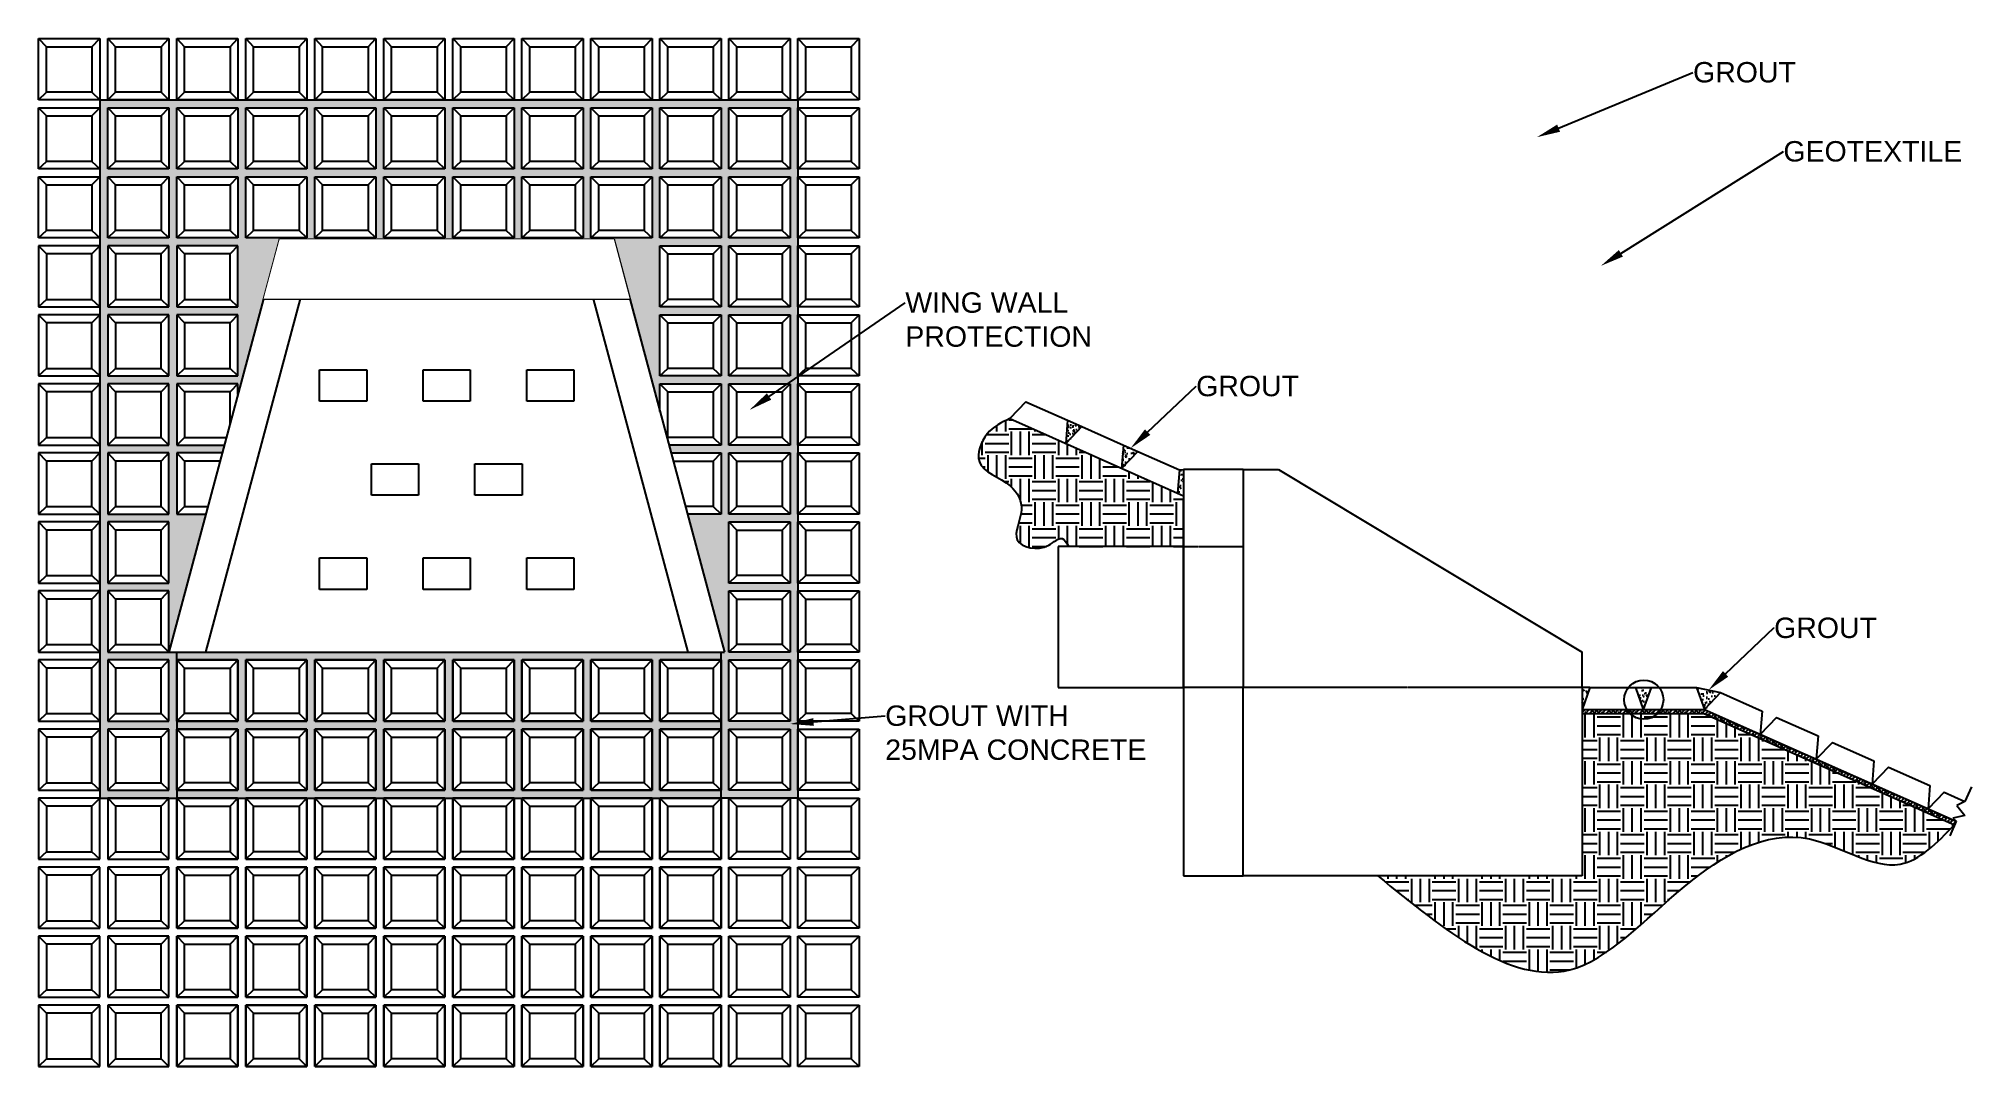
# Model space of a CAD drawing. Header units: inches. Extents: x -6483 to 5836, y -464 to 6086.
import ezdxf
from ezdxf import colors
from ezdxf.entities.mleader import LeaderData, LeaderLine
from ezdxf.math import Vec2, Vec3

# ---------------------------------------------------------------- set-up
doc = ezdxf.new("R2010")
doc.units = ezdxf.units.IN
doc.header["$MEASUREMENT"] = 0
doc.set_wipeout_variables(frame=1)
doc.linetypes.add('HIDDEN', pattern=[0.375, 0.25, -0.125])
doc.styles.get("Standard").update_dxf_attribs({"font": 'arial.ttf'})

# ---------------------------------------------------------------- blocks, each defined once
blk = doc.blocks.new('*U2')
at = {"linetype": 'HIDDEN'}
for p, q in [((-195, 195), (-195, -195)), ((195, 195), (-195, 195)), ((195, -195), (195, 195)), ((-195, -195), (195, -195))]:
    blk.add_line(p, q, dxfattribs=at)
blk = doc.blocks.new('*U3')
at = {"color": 0, "linetype": 'ByBlock', "lineweight": -2, "transparency": 16777216}
for p in [(0, 0), (440, 0), (880, 0), (1320, 0), (1760, 0), (2200, 0), (2640, 0), (3080, 0), (0, -440), (440, -440), (880, -440), (1320, -440), (1760, -440), (2200, -440), (2640, -440), (3080, -440), (0, -880), (440, -880), (880, -880), (1320, -880), (1760, -880), (2200, -880), (2640, -880), (3080, -880), (0, -1320), (440, -1320), (880, -1320), (1320, -1320), (1760, -1320), (2200, -1320), (2640, -1320), (3080, -1320), (0, -1760), (440, -1760), (880, -1760), (1320, -1760), (1760, -1760), (2200, -1760), (2640, -1760), (3080, -1760), (0, -2200), (440, -2200), (880, -2200), (1320, -2200), (1760, -2200), (2200, -2200), (2640, -2200), (3080, -2200)]:
    blk.add_blockref('*U2', p, dxfattribs=at)
blk = doc.blocks.new('*U4')
for p, q in [((-195, 195), (195, 195)), ((-195, -195), (-195, 195)), ((195, 195), (195, -195)), ((195, -195), (-195, -195))]:
    blk.add_line(p, q)
blk = doc.blocks.new('*U5')
at = {"color": 0, "linetype": 'ByBlock', "lineweight": -2, "transparency": 16777216}
for p in [(0, 0), (440, 0), (880, 0), (1320, 0), (1760, 0), (2200, 0), (2640, 0), (3080, 0), (0, -440), (440, -440), (880, -440), (1320, -440), (1760, -440), (2200, -440), (2640, -440), (3080, -440), (0, -880), (440, -880), (880, -880), (1320, -880), (1760, -880), (2200, -880), (2640, -880), (3080, -880), (0, -1320), (440, -1320), (880, -1320), (1320, -1320), (1760, -1320), (2200, -1320), (2640, -1320), (3080, -1320), (0, -1760), (440, -1760), (880, -1760), (1320, -1760), (1760, -1760), (2200, -1760), (2640, -1760), (3080, -1760), (0, -2200), (440, -2200), (880, -2200), (1320, -2200), (1760, -2200), (2200, -2200), (2640, -2200), (3080, -2200)]:
    blk.add_blockref('*U4', p, dxfattribs=at)
blk = doc.blocks.new('*U6')
blk.add_lwpolyline([(145, 145), (145, -145), (-145, -145), (-145, 145)], close=True)
blk = doc.blocks.new('*U7')
at = {"color": 0, "linetype": 'ByBlock', "lineweight": -2, "transparency": 16777216}
for p in [(0, 0), (440, 0), (880, 0), (1320, 0), (1760, 0), (2200, 0), (2640, 0), (3080, 0), (0, -440), (440, -440), (880, -440), (1320, -440), (1760, -440), (2200, -440), (2640, -440), (3080, -440), (0, -880), (440, -880), (880, -880), (1320, -880), (1760, -880), (2200, -880), (2640, -880), (3080, -880), (0, -1320), (440, -1320), (880, -1320), (1320, -1320), (1760, -1320), (2200, -1320), (2640, -1320), (3080, -1320), (0, -1760), (440, -1760), (880, -1760), (1320, -1760), (1760, -1760), (2200, -1760), (2640, -1760), (3080, -1760), (0, -2200), (440, -2200), (880, -2200), (1320, -2200), (1760, -2200), (2200, -2200), (2640, -2200), (3080, -2200)]:
    blk.add_blockref('*U6', p, dxfattribs=at)

msp = doc.modelspace()

# ---------------------------------------------------------------- hatches: boundary and pattern name
h = msp.add_hatch()
h.set_pattern_fill('AR-CONC', color=256, scale=10)
h.set_pattern_definition([(50, (0, 0), (71.726, -6.2752), [7.5, -82.5]), (355, (0, 0), (-13.87513, 75.2192), [6, -66]), (100.4514, (5.98, -0.52), (57.8509, 68.944), [6.374, -70.1142]), (46.1842, (0, 20), (106.7241, -16.5519), [11.25, -123.75]), (96.6356, (8.89, 18.62), (93.4662, 97.4119), [9.561, -105.1714]), (351.1842, (0, 20), (93.4662, 97.4119), [9, -99]), (21, (10, 15), (59.6907, -40.2619), [7.5, -82.5]), (326, (10, 15), (24.33153, 72.515), [6, -66]), (71.4514, (14.974, 11.645), (84.02224, 32.2531), [6.374, -70.1142]), (37.5, (0, 0), (1.215986, 33.289385), [0, -65.2, 0, -67, 0, -66.25]), (7.5, (0, 0), (26.30695, 39.44117), [0, -38.2, 0, -63.7, 0, -25.25]), (327.5, (-22.3, 0), (53.38224, -2.25549), [0, -25, 0, -78, 0, -103.5]), (317.5, (-32.3, 0), (58.31862, 10.0105), [0, -32.5, 0, -51.8, 0, -73.5])])
h.paths.add_polyline_path([(-4332, 4815), (-4333, 4816), (-4723, 4816), (-4723, 5206), (-4333, 5206), (-4333, 4808), (-4332, 4808), (-4332, 4428), (-2716, 4428), (-2523, 3709), (-2523, 3886), (-2133, 3886), (-2133, 3496), (-2466, 3496), (-2452, 3446), (-2133, 3446), (-2133, 3056), (-2348, 3056), (-2112, 2176), (-2133, 2176), (-2133, 2126), (-2133, 1736), (-2133, 1686), (-2133, 1296), (-2133, 1246), (-1643, 1246), (-1643, 5696), (-6093, 5696), (-6093, 1246), (-5603, 1246), (-5603, 1296), (-5603, 1686), (-5603, 1736), (-5603, 2126), (-5603, 2176), (-5653, 2176), (-6043, 2176), (-6043, 2566), (-5653, 2566), (-5653, 2176), (-5653, 2176), (-5417, 3056), (-5603, 3056), (-5603, 3446), (-5312, 3446), (-5299, 3496), (-5603, 3496), (-5603, 3886), (-5213, 3886), (-5213, 3817), (-5049, 4428), (-4332, 4428)])
h.paths.add_polyline_path([(-5213, 4376), (-5603, 4376), (-5603, 4766), (-5213, 4766)], flags=16)
h.paths.add_polyline_path([(-5163, 4816), (-5163, 5206), (-4773, 5206), (-4773, 4816)], flags=16)
h.paths.add_polyline_path([(-5263, 4714), (-5263, 4424), (-5553, 4424), (-5553, 4714)], flags=0)
h.paths.add_polyline_path([(-5113, 4864), (-5113, 5154), (-4823, 5154), (-4823, 4864)], flags=0)
h.paths.add_polyline_path([(-5213, 4816), (-5603, 4816), (-5603, 5206), (-5213, 5206)], flags=16)
h.paths.add_polyline_path([(-5263, 4864), (-5553, 4864), (-5553, 5154), (-5263, 5154)], flags=0)
h.paths.add_polyline_path([(-5213, 4326), (-5213, 3936), (-5603, 3936), (-5603, 4326)], flags=16)
h.paths.add_polyline_path([(-5263, 4274), (-5263, 3984), (-5553, 3984), (-5553, 4274)], flags=0)
h.paths.add_polyline_path([(-5653, 4376), (-6043, 4376), (-6043, 4766), (-5653, 4766)], flags=16)
h.paths.add_polyline_path([(-5703, 4714), (-5703, 4424), (-5993, 4424), (-5993, 4714)], flags=0)
h.paths.add_polyline_path([(-5653, 4816), (-6043, 4816), (-6043, 5206), (-5653, 5206)], flags=16)
h.paths.add_polyline_path([(-5703, 4864), (-5993, 4864), (-5993, 5154), (-5703, 5154)], flags=0)
h.paths.add_polyline_path([(-5163, 5256), (-5163, 5646), (-4773, 5646), (-4773, 5256)], flags=16)
h.paths.add_polyline_path([(-5113, 5304), (-5113, 5594), (-4823, 5594), (-4823, 5304)], flags=0)
h.paths.add_polyline_path([(-5213, 5256), (-5603, 5256), (-5603, 5646), (-5213, 5646)], flags=16)
h.paths.add_polyline_path([(-5263, 5304), (-5553, 5304), (-5553, 5594), (-5263, 5594)], flags=0)
h.paths.add_polyline_path([(-5653, 4326), (-5653, 3936), (-6043, 3936), (-6043, 4326)], flags=16)
h.paths.add_polyline_path([(-5703, 4274), (-5703, 3984), (-5993, 3984), (-5993, 4274)], flags=0)
h.paths.add_polyline_path([(-4723, 5256), (-4723, 5646), (-4333, 5646), (-4333, 5256)], flags=16)
h.paths.add_polyline_path([(-4673, 5304), (-4673, 5594), (-4383, 5594), (-4383, 5304)], flags=0)
h.paths.add_polyline_path([(-5653, 5256), (-6043, 5256), (-6043, 5646), (-5653, 5646)], flags=16)
h.paths.add_polyline_path([(-5703, 5304), (-5993, 5304), (-5993, 5594), (-5703, 5594)], flags=0)
h.paths.add_polyline_path([(-4283, 4816), (-4283, 5206), (-3893, 5206), (-3893, 4816)], flags=16)
h.paths.add_polyline_path([(-4233, 4864), (-4233, 5154), (-3943, 5154), (-3943, 4864)], flags=0)
h.paths.add_polyline_path([(-5653, 3886), (-5653, 3496), (-6043, 3496), (-6043, 3886)], flags=16)
h.paths.add_polyline_path([(-5703, 3834), (-5703, 3544), (-5993, 3544), (-5993, 3834)], flags=0)
h.paths.add_polyline_path([(-4283, 5256), (-4283, 5646), (-3893, 5646), (-3893, 5256)], flags=16)
h.paths.add_polyline_path([(-4233, 5304), (-4233, 5594), (-3943, 5594), (-3943, 5304)], flags=0)
h.paths.add_polyline_path([(-3843, 4816), (-3843, 5206), (-3453, 5206), (-3453, 4816)], flags=16)
h.paths.add_polyline_path([(-3793, 4864), (-3793, 5154), (-3503, 5154), (-3503, 4864)], flags=0)
h.paths.add_polyline_path([(-5653, 3446), (-5653, 3056), (-6043, 3056), (-6043, 3446)], flags=16)
h.paths.add_polyline_path([(-5703, 3394), (-5703, 3104), (-5993, 3104), (-5993, 3394)], flags=0)
h.paths.add_polyline_path([(-3843, 5256), (-3843, 5646), (-3453, 5646), (-3453, 5256)], flags=16)
h.paths.add_polyline_path([(-3793, 5304), (-3793, 5594), (-3503, 5594), (-3503, 5304)], flags=0)
h.paths.add_polyline_path([(-3403, 4816), (-3403, 5206), (-3013, 5206), (-3013, 4816)], flags=16)
h.paths.add_polyline_path([(-3353, 4864), (-3353, 5154), (-3063, 5154), (-3063, 4864)], flags=0)
h.paths.add_polyline_path([(-5653, 3006), (-5653, 2616), (-6043, 2616), (-6043, 3006)], flags=16)
h.paths.add_polyline_path([(-5703, 2954), (-5703, 2664), (-5993, 2664), (-5993, 2954)], flags=0)
h.paths.add_polyline_path([(-3403, 5256), (-3403, 5646), (-3013, 5646), (-3013, 5256)], flags=16)
h.paths.add_polyline_path([(-3353, 5304), (-3353, 5594), (-3063, 5594), (-3063, 5304)], flags=0)
h.paths.add_polyline_path([(-2963, 4816), (-2963, 5206), (-2573, 5206), (-2573, 4816)], flags=16)
h.paths.add_polyline_path([(-2913, 4864), (-2913, 5154), (-2623, 5154), (-2623, 4864)], flags=0)
h.paths.add_polyline_path([(-2963, 5256), (-2963, 5646), (-2573, 5646), (-2573, 5256)], flags=16)
h.paths.add_polyline_path([(-2913, 5304), (-2913, 5594), (-2623, 5594), (-2623, 5304)], flags=0)
h.paths.add_polyline_path([(-2523, 4766), (-2133, 4766), (-2133, 4376), (-2523, 4376)], flags=16)
h.paths.add_polyline_path([(-2473, 4714), (-2183, 4714), (-2183, 4424), (-2473, 4424)], flags=0)
h.paths.add_polyline_path([(-2523, 4816), (-2523, 5206), (-2133, 5206), (-2133, 4816)], flags=16)
h.paths.add_polyline_path([(-2473, 4864), (-2473, 5154), (-2183, 5154), (-2183, 4864)], flags=0)
h.paths.add_polyline_path([(-2523, 4326), (-2133, 4326), (-2133, 3936), (-2523, 3936)], flags=16)
h.paths.add_polyline_path([(-2473, 4274), (-2183, 4274), (-2183, 3984), (-2473, 3984)], flags=0)
h.paths.add_polyline_path([(-5653, 2126), (-5653, 1736), (-6043, 1736), (-6043, 2126)], flags=16)
h.paths.add_polyline_path([(-5703, 2074), (-5703, 1784), (-5993, 1784), (-5993, 2074)], flags=0)
h.paths.add_polyline_path([(-2523, 5256), (-2523, 5646), (-2133, 5646), (-2133, 5256)], flags=16)
h.paths.add_polyline_path([(-2473, 5304), (-2473, 5594), (-2183, 5594), (-2183, 5304)], flags=0)
h.paths.add_polyline_path([(-2083, 4766), (-1693, 4766), (-1693, 4376), (-2083, 4376)], flags=16)
h.paths.add_polyline_path([(-2033, 4714), (-1743, 4714), (-1743, 4424), (-2033, 4424)], flags=0)
h.paths.add_polyline_path([(-2083, 4816), (-2083, 5206), (-1693, 5206), (-1693, 4816)], flags=16)
h.paths.add_polyline_path([(-2033, 4864), (-2033, 5154), (-1743, 5154), (-1743, 4864)], flags=0)
h.paths.add_polyline_path([(-2083, 4326), (-1693, 4326), (-1693, 3936), (-2083, 3936)], flags=16)
h.paths.add_polyline_path([(-2033, 4274), (-1743, 4274), (-1743, 3984), (-2033, 3984)], flags=0)
h.paths.add_polyline_path([(-5653, 1686), (-5653, 1296), (-6043, 1296), (-6043, 1686)], flags=16)
h.paths.add_polyline_path([(-5703, 1634), (-5703, 1344), (-5993, 1344), (-5993, 1634)], flags=0)
h.paths.add_polyline_path([(-2083, 5256), (-2083, 5646), (-1693, 5646), (-1693, 5256)], flags=16)
h.paths.add_polyline_path([(-2033, 5304), (-2033, 5594), (-1743, 5594), (-1743, 5304)], flags=0)
h.paths.add_polyline_path([(-2083, 3886), (-1693, 3886), (-1693, 3496), (-2083, 3496)], flags=16)
h.paths.add_polyline_path([(-2033, 3834), (-1743, 3834), (-1743, 3544), (-2033, 3544)], flags=0)
h.paths.add_polyline_path([(-2083, 3446), (-1693, 3446), (-1693, 3056), (-2083, 3056)], flags=16)
h.paths.add_polyline_path([(-2033, 3394), (-1743, 3394), (-1743, 3104), (-2033, 3104)], flags=0)
h.paths.add_polyline_path([(-2083, 3006), (-1693, 3006), (-1693, 2616), (-2083, 2616)], flags=16)
h.paths.add_polyline_path([(-2033, 2954), (-1743, 2954), (-1743, 2664), (-2033, 2664)], flags=0)
h.paths.add_polyline_path([(-2083, 2566), (-1693, 2566), (-1693, 2176), (-2083, 2176)], flags=16)
h.paths.add_polyline_path([(-2033, 2514), (-1743, 2514), (-1743, 2224), (-2033, 2224)], flags=0)
h.paths.add_polyline_path([(-2083, 2126), (-1693, 2126), (-1693, 1736), (-2083, 1736)], flags=16)
h.paths.add_polyline_path([(-2033, 2074), (-1743, 2074), (-1743, 1784), (-2033, 1784)], flags=0)
h.paths.add_polyline_path([(-2083, 1686), (-1693, 1686), (-1693, 1296), (-2083, 1296)], flags=16)
h.paths.add_polyline_path([(-2033, 1634), (-1743, 1634), (-1743, 1344), (-2033, 1344)], flags=0)
h = msp.add_hatch()
h.set_pattern_fill('EARTH', color=256, scale=600)
edge = h.paths.add_edge_path()
edge.add_line((815, 3150), (815, 3172))
edge.add_line((815, 3172), (777, 3189))
edge.add_line((777, 3189), (-293, 3664))
edge.add_spline(control_points=[(-293, 3664), (-345, 3639), (-454, 3589), (-540, 3338), (-287, 3276), (-183, 3079), (-316, 2862), (-70, 2808), (36, 2928), (69, 2873), (83, 2850)], knot_values=[0, 0, 0, 0, 173.967435, 358.812363, 609.104497, 779.019823, 969.259459, 1171.890951, 1267.460768, 1332.743981, 1332.743981, 1332.743981, 1332.743981], degree=3, periodic=0)
edge.add_line((83, 2850), (815, 2850))
edge.add_line((815, 2850), (815, 3150))
h = msp.add_hatch()
h.set_pattern_fill('AR-CONC', color=256, scale=10)
h.paths.add_polyline_path([(166, 3613), (75, 3654), (64, 3506)])
h.paths.add_polyline_path([(523, 3455), (431, 3496), (420, 3347)])
h.paths.add_polyline_path([(815, 3340), (788, 3337), (777, 3189), (815, 3172)])
h = msp.add_hatch()
h.set_pattern_fill('AR-CONC', color=256, scale=10)
h.set_pattern_definition([(50, (-5663.964, -487.377), (71.726, -6.2752), [7.5, -82.5]), (355, (-5663.964, -487.38), (-13.8751, 75.2192), [6, -66]), (100.4514, (-5657.99, -487.9), (57.8509, 68.944), [6.374, -70.1142]), (46.1842, (-5663.96, -467.38), (106.7241, -16.552), [11.25, -123.75]), (96.6356, (-5655.07, -468.76), (93.4662, 97.4119), [9.561, -105.1714]), (351.1842, (-5663.96, -467.38), (93.4662, 97.4119), [9, -99]), (21, (-5653.964, -472.377), (59.6907, -40.2619), [7.5, -82.5]), (326, (-5653.964, -472.38), (24.3315, 72.515), [6, -66]), (71.4514, (-5648.99, -475.73), (84.0222, 32.2531), [6.374, -70.1142]), (37.5, (-5663.964, -487.377), (1.21599, 33.28939), [0, -65.2, 0, -67, 0, -66.25]), (7.5, (-5663.964, -487.377), (26.30695, 39.44117), [0, -38.2, 0, -63.7, 0, -25.25]), (327.5, (-5686.264, -487.377), (53.38224, -2.25549), [0, -25, 0, -78, 0, -103.5]), (317.5, (-5696.264, -487.377), (58.3186, 10.0105), [0, -32.5, 0, -51.8, 0, -73.5])])
h.paths.add_polyline_path([(-2133, 1736), (-2523, 1736), (-2523, 2126), (-2133, 2126), (-2133, 2176), (-5603, 2176), (-5603, 2126), (-5213, 2126), (-5213, 1736), (-5603, 1736), (-5603, 1686), (-5213, 1686), (-5213, 1296), (-5603, 1296), (-5603, 1246), (-5213, 1246), (-5163, 1246), (-4773, 1246), (-4723, 1246), (-4333, 1246), (-4283, 1246), (-3893, 1246), (-3843, 1246), (-3453, 1246), (-3403, 1246), (-3013, 1246), (-2963, 1246), (-2573, 1246), (-2523, 1246), (-2133, 1246), (-2133, 1296), (-2523, 1296), (-2523, 1686), (-2133, 1686)])
h.paths.add_polyline_path([(-3893, 1736), (-4283, 1736), (-4283, 2126), (-3893, 2126)], flags=16)
h.paths.add_polyline_path([(-3843, 1736), (-3843, 2126), (-3453, 2126), (-3453, 1736)], flags=16)
h.paths.add_polyline_path([(-3893, 1686), (-3893, 1296), (-4283, 1296), (-4283, 1686)], flags=16)
h.paths.add_polyline_path([(-3843, 1686), (-3453, 1686), (-3453, 1296), (-3843, 1296)], flags=16)
h.paths.add_polyline_path([(-4333, 1736), (-4723, 1736), (-4723, 2126), (-4333, 2126)], flags=16)
h.paths.add_polyline_path([(-4333, 1686), (-4333, 1296), (-4723, 1296), (-4723, 1686)], flags=16)
h.paths.add_polyline_path([(-3403, 1736), (-3403, 2126), (-3013, 2126), (-3013, 1736)], flags=16)
h.paths.add_polyline_path([(-3403, 1686), (-3013, 1686), (-3013, 1296), (-3403, 1296)], flags=16)
h.paths.add_polyline_path([(-4773, 1736), (-5163, 1736), (-5163, 2126), (-4773, 2126)], flags=16)
h.paths.add_polyline_path([(-4773, 1686), (-4773, 1296), (-5163, 1296), (-5163, 1686)], flags=16)
h.paths.add_polyline_path([(-2963, 1736), (-2963, 2126), (-2573, 2126), (-2573, 1736)], flags=16)
h.paths.add_polyline_path([(-2963, 1686), (-2573, 1686), (-2573, 1296), (-2963, 1296)], flags=16)
h = msp.add_hatch()
h.set_pattern_fill('AR-CONC', color=256, scale=10)
h.paths.add_polyline_path([(3405, 1950), (3355, 1950), (3355, 1810)])
h.paths.add_polyline_path([(3795, 1950), (3695, 1950), (3745, 1810)])
h.paths.add_polyline_path([(4237, 1918), (4085, 1950), (4135, 1810)])
h = msp.add_hatch()
h.set_pattern_fill('EARTH', color=256, scale=600)
edge = h.paths.add_edge_path()
edge.add_line((4130, 1785), (3837, 1785))
edge.add_arc((3748, 1873), 125, 224.5109, 315.4891, ccw=False)
edge.add_line((3659, 1785), (3355, 1785))
edge.add_line((3355, 1785), (3355, 1760))
edge.add_line((3355, 1760), (3355, 750))
edge.add_line((3355, 750), (2053, 750))
edge.add_spline(control_points=[(2053, 750), (2478, 403), (3183, -173), (3962, 710), (4712, 1158), (5352, 687), (5618, 961), (5728, 1075)], knot_values=[0, 0, 0, 0, 1362.18703, 2262.953868, 3118.510619, 3718.259039, 4145.190908, 4145.190908, 4145.190908, 4145.190908], degree=3, periodic=0)
edge.add_line((5728, 1075), (4130, 1785))
h.paths.add_polyline_path([(3837, 1785), (3659, 1785, 0.419223)], flags=17)
h = msp.add_hatch()
h.set_pattern_fill('ANSI38', color=256, scale=150)
h.paths.add_polyline_path([(4135, 1810), (3745, 1810), (3745, 1810), (3355, 1810), (3355, 1785), (4130, 1785), (5728, 1075), (5739, 1098)])

# ---------------------------------------------------------------- linework, layer by layer
for p, q in [((-6483, 6086), (-6093, 6086)), ((-6483, 5696), (-6483, 6086)), ((-6483, 6086), (-6433, 6034)), ((-6143, 6034), (-6093, 6086)), ((-6093, 6086), (-6093, 5696)), ((-6043, 6086), (-5653, 6086)), ((-6043, 5696), (-6043, 6086)), ((-6043, 6086), (-5993, 6034)), ((-5703, 6034), (-5653, 6086)), ((-5653, 6086), (-5653, 5696)), ((-5603, 6086), (-5213, 6086)), ((-5603, 5696), (-5603, 6086)), ((-5603, 6086), (-5553, 6034)), ((-5263, 6034), (-5213, 6086)), ((-5213, 6086), (-5213, 5696)), ((-5163, 6086), (-4773, 6086)), ((-5163, 5696), (-5163, 6086)), ((-5163, 6086), (-5113, 6034)), ((-4823, 6034), (-4773, 6086)), ((-4773, 6086), (-4773, 5696)), ((-4723, 6086), (-4333, 6086)), ((-4723, 5696), (-4723, 6086)), ((-4723, 6086), (-4673, 6034)), ((-4383, 6034), (-4333, 6086)), ((-4333, 6086), (-4333, 5696)), ((-4283, 6086), (-3893, 6086)), ((-4283, 5696), (-4283, 6086)), ((-4283, 6086), (-4233, 6034)), ((-3943, 6034), (-3893, 6086)), ((-3893, 6086), (-3893, 5696)), ((-3843, 6086), (-3453, 6086)), ((-3843, 5696), (-3843, 6086)), ((-3843, 6086), (-3793, 6034)), ((-3503, 6034), (-3453, 6086)), ((-3453, 6086), (-3453, 5696)), ((-3403, 6086), (-3013, 6086)), ((-3403, 5696), (-3403, 6086)), ((-3403, 6086), (-3353, 6034)), ((-3063, 6034), (-3013, 6086)), ((-3013, 6086), (-3013, 5696)), ((-2963, 6086), (-2573, 6086)), ((-2963, 5696), (-2963, 6086)), ((-2963, 6086), (-2913, 6034)), ((-2623, 6034), (-2573, 6086)), ((-2573, 6086), (-2573, 5696)), ((-2523, 6086), (-2133, 6086)), ((-2523, 5696), (-2523, 6086)), ((-2523, 6086), (-2473, 6034)), ((-2183, 6034), (-2133, 6086)), ((-2133, 6086), (-2133, 5696)), ((-2083, 6086), (-1693, 6086)), ((-2083, 5696), (-2083, 6086)), ((-2083, 6086), (-2033, 6034)), ((-1743, 6034), (-1693, 6086)), ((-1693, 6086), (-1693, 5696)), ((-1643, 6086), (-1253, 6086)), ((-1643, 5696), (-1643, 6086)), ((-1643, 6086), (-1593, 6034)), ((-1303, 6034), (-1253, 6086)), ((-1253, 6086), (-1253, 5696)), ((-6433, 6034), (-6143, 6034)), ((-6433, 5744), (-6433, 6034)), ((-6143, 6034), (-6143, 5744)), ((-5993, 6034), (-5703, 6034)), ((-5993, 5744), (-5993, 6034)), ((-5703, 6034), (-5703, 5744)), ((-5553, 6034), (-5263, 6034)), ((-5553, 5744), (-5553, 6034)), ((-5263, 6034), (-5263, 5744)), ((-5113, 6034), (-4823, 6034)), ((-5113, 5744), (-5113, 6034)), ((-4823, 6034), (-4823, 5744)), ((-4673, 6034), (-4383, 6034)), ((-4673, 5744), (-4673, 6034)), ((-4383, 6034), (-4383, 5744)), ((-4233, 6034), (-3943, 6034)), ((-4233, 5744), (-4233, 6034)), ((-3943, 6034), (-3943, 5744)), ((-3793, 6034), (-3503, 6034)), ((-3793, 5744), (-3793, 6034)), ((-3503, 6034), (-3503, 5744)), ((-3353, 6034), (-3063, 6034)), ((-3353, 5744), (-3353, 6034)), ((-3063, 6034), (-3063, 5744)), ((-2913, 6034), (-2623, 6034)), ((-2913, 5744), (-2913, 6034)), ((-2623, 6034), (-2623, 5744)), ((-2473, 6034), (-2183, 6034)), ((-2473, 5744), (-2473, 6034)), ((-2183, 6034), (-2183, 5744)), ((-2033, 6034), (-1743, 6034)), ((-2033, 5744), (-2033, 6034)), ((-1743, 6034), (-1743, 5744)), ((-1593, 6034), (-1303, 6034)), ((-1593, 5744), (-1593, 6034)), ((-1303, 6034), (-1303, 5744)), ((-6483, 5696), (-6433, 5744)), ((-6093, 5696), (-6483, 5696)), ((-6143, 5744), (-6433, 5744)), ((-6143, 5744), (-6093, 5696)), ((-6093, 5696), (-1643, 5696)), ((-6093, 5696), (-6093, 1246)), ((-6043, 5696), (-5993, 5744)), ((-5653, 5696), (-6043, 5696)), ((-5703, 5744), (-5993, 5744)), ((-5703, 5744), (-5653, 5696)), ((-5603, 5696), (-5553, 5744)), ((-5213, 5696), (-5603, 5696)), ((-5263, 5744), (-5553, 5744)), ((-5263, 5744), (-5213, 5696)), ((-5163, 5696), (-5113, 5744)), ((-4773, 5696), (-5163, 5696)), ((-4823, 5744), (-5113, 5744)), ((-4823, 5744), (-4773, 5696)), ((-4723, 5696), (-4673, 5744)), ((-4333, 5696), (-4723, 5696)), ((-4383, 5744), (-4673, 5744)), ((-4383, 5744), (-4333, 5696)), ((-4283, 5696), (-4233, 5744)), ((-3893, 5696), (-4283, 5696)), ((-3943, 5744), (-4233, 5744)), ((-3943, 5744), (-3893, 5696)), ((-3843, 5696), (-3793, 5744)), ((-3453, 5696), (-3843, 5696)), ((-3503, 5744), (-3793, 5744)), ((-3503, 5744), (-3453, 5696)), ((-3403, 5696), (-3353, 5744)), ((-3013, 5696), (-3403, 5696)), ((-3063, 5744), (-3353, 5744)), ((-3063, 5744), (-3013, 5696)), ((-2963, 5696), (-2913, 5744)), ((-2573, 5696), (-2963, 5696)), ((-2623, 5744), (-2913, 5744)), ((-2623, 5744), (-2573, 5696)), ((-2523, 5696), (-2473, 5744)), ((-2133, 5696), (-2523, 5696)), ((-2183, 5744), (-2473, 5744)), ((-2183, 5744), (-2133, 5696)), ((-2083, 5696), (-2033, 5744)), ((-1693, 5696), (-2083, 5696)), ((-1743, 5744), (-2033, 5744)), ((-1743, 5744), (-1693, 5696)), ((-1643, 5696), (-1593, 5744)), ((-1253, 5696), (-1643, 5696)), ((-1643, 5696), (-1643, 1246)), ((-1303, 5744), (-1593, 5744)), ((-1303, 5744), (-1253, 5696)), ((-6483, 5646), (-6093, 5646)), ((-6483, 5256), (-6483, 5646)), ((-6483, 5646), (-6433, 5594)), ((-6433, 5594), (-6143, 5594)), ((-6433, 5304), (-6433, 5594)), ((-6143, 5594), (-6093, 5646)), ((-6143, 5594), (-6143, 5304)), ((-6093, 5646), (-6093, 5256)), ((-6043, 5646), (-5653, 5646)), ((-6043, 5256), (-6043, 5646)), ((-6043, 5646), (-5993, 5594)), ((-5993, 5594), (-5703, 5594)), ((-5993, 5304), (-5993, 5594)), ((-5703, 5594), (-5653, 5646)), ((-5703, 5594), (-5703, 5304)), ((-5653, 5646), (-5653, 5256)), ((-5603, 5646), (-5213, 5646)), ((-5603, 5256), (-5603, 5646)), ((-5603, 5646), (-5553, 5594)), ((-5553, 5594), (-5263, 5594)), ((-5553, 5304), (-5553, 5594)), ((-5263, 5594), (-5213, 5646)), ((-5263, 5594), (-5263, 5304)), ((-5213, 5646), (-5213, 5256)), ((-5163, 5646), (-4773, 5646)), ((-5163, 5256), (-5163, 5646)), ((-5163, 5646), (-5113, 5594)), ((-5113, 5594), (-4823, 5594)), ((-5113, 5304), (-5113, 5594)), ((-4823, 5594), (-4773, 5646)), ((-4823, 5594), (-4823, 5304)), ((-4773, 5646), (-4773, 5256)), ((-4723, 5646), (-4333, 5646)), ((-4723, 5256), (-4723, 5646)), ((-4723, 5646), (-4673, 5594)), ((-4673, 5594), (-4383, 5594)), ((-4673, 5304), (-4673, 5594)), ((-4383, 5594), (-4333, 5646)), ((-4383, 5594), (-4383, 5304)), ((-4333, 5646), (-4333, 5256)), ((-4283, 5646), (-3893, 5646)), ((-4283, 5256), (-4283, 5646)), ((-4283, 5646), (-4233, 5594)), ((-4233, 5594), (-3943, 5594)), ((-4233, 5304), (-4233, 5594)), ((-3943, 5594), (-3893, 5646)), ((-3943, 5594), (-3943, 5304)), ((-3893, 5646), (-3893, 5256)), ((-3843, 5646), (-3453, 5646)), ((-3843, 5256), (-3843, 5646)), ((-3843, 5646), (-3793, 5594)), ((-3793, 5594), (-3503, 5594)), ((-3793, 5304), (-3793, 5594)), ((-3503, 5594), (-3453, 5646)), ((-3503, 5594), (-3503, 5304)), ((-3453, 5646), (-3453, 5256)), ((-3403, 5646), (-3013, 5646)), ((-3403, 5256), (-3403, 5646)), ((-3403, 5646), (-3353, 5594)), ((-3353, 5594), (-3063, 5594)), ((-3353, 5304), (-3353, 5594)), ((-3063, 5594), (-3013, 5646)), ((-3063, 5594), (-3063, 5304)), ((-3013, 5646), (-3013, 5256)), ((-2963, 5646), (-2573, 5646)), ((-2963, 5256), (-2963, 5646)), ((-2963, 5646), (-2913, 5594)), ((-2913, 5594), (-2623, 5594)), ((-2913, 5304), (-2913, 5594)), ((-2623, 5594), (-2573, 5646)), ((-2623, 5594), (-2623, 5304)), ((-2573, 5646), (-2573, 5256)), ((-2523, 5646), (-2133, 5646)), ((-2523, 5256), (-2523, 5646)), ((-2523, 5646), (-2473, 5594)), ((-2473, 5594), (-2183, 5594)), ((-2473, 5304), (-2473, 5594)), ((-2183, 5594), (-2133, 5646)), ((-2183, 5594), (-2183, 5304)), ((-2133, 5646), (-2133, 5256)), ((-2083, 5646), (-1693, 5646)), ((-2083, 5256), (-2083, 5646)), ((-2083, 5646), (-2033, 5594)), ((-2033, 5594), (-1743, 5594)), ((-2033, 5304), (-2033, 5594)), ((-1743, 5594), (-1693, 5646)), ((-1743, 5594), (-1743, 5304)), ((-1693, 5646), (-1693, 5256)), ((-1643, 5646), (-1253, 5646)), ((-1643, 5256), (-1643, 5646)), ((-1643, 5646), (-1593, 5594)), ((-1593, 5594), (-1303, 5594)), ((-1593, 5304), (-1593, 5594)), ((-1303, 5594), (-1253, 5646)), ((-1303, 5594), (-1303, 5304)), ((-1253, 5646), (-1253, 5256)), ((-6483, 5256), (-6433, 5304)), ((-6143, 5304), (-6433, 5304)), ((-6143, 5304), (-6093, 5256)), ((-6043, 5256), (-5993, 5304)), ((-5703, 5304), (-5993, 5304)), ((-5703, 5304), (-5653, 5256)), ((-5603, 5256), (-5553, 5304)), ((-5263, 5304), (-5553, 5304)), ((-5263, 5304), (-5213, 5256)), ((-5163, 5256), (-5113, 5304)), ((-4823, 5304), (-5113, 5304)), ((-4823, 5304), (-4773, 5256)), ((-4723, 5256), (-4673, 5304)), ((-4383, 5304), (-4673, 5304)), ((-4383, 5304), (-4333, 5256)), ((-4283, 5256), (-4233, 5304)), ((-3943, 5304), (-4233, 5304)), ((-3943, 5304), (-3893, 5256)), ((-3843, 5256), (-3793, 5304)), ((-3503, 5304), (-3793, 5304)), ((-3503, 5304), (-3453, 5256)), ((-3403, 5256), (-3353, 5304)), ((-3063, 5304), (-3353, 5304)), ((-3063, 5304), (-3013, 5256)), ((-2963, 5256), (-2913, 5304)), ((-2623, 5304), (-2913, 5304)), ((-2623, 5304), (-2573, 5256)), ((-2523, 5256), (-2473, 5304)), ((-2183, 5304), (-2473, 5304)), ((-2183, 5304), (-2133, 5256)), ((-2083, 5256), (-2033, 5304)), ((-1743, 5304), (-2033, 5304)), ((-1743, 5304), (-1693, 5256)), ((-1643, 5256), (-1593, 5304)), ((-1303, 5304), (-1593, 5304)), ((-1303, 5304), (-1253, 5256)), ((-6093, 5256), (-6483, 5256)), ((-6483, 5206), (-6093, 5206)), ((-6483, 4816), (-6483, 5206)), ((-6483, 5206), (-6433, 5154)), ((-6143, 5154), (-6093, 5206)), ((-6093, 5206), (-6093, 4816)), ((-5653, 5256), (-6043, 5256)), ((-6043, 5206), (-5653, 5206)), ((-6043, 4816), (-6043, 5206)), ((-6043, 5206), (-5993, 5154)), ((-5703, 5154), (-5653, 5206)), ((-5653, 5206), (-5653, 4816)), ((-5213, 5256), (-5603, 5256)), ((-5603, 5206), (-5213, 5206)), ((-5603, 4816), (-5603, 5206)), ((-5603, 5206), (-5553, 5154)), ((-5263, 5154), (-5213, 5206)), ((-5213, 5206), (-5213, 4816)), ((-4773, 5256), (-5163, 5256)), ((-5163, 5206), (-4773, 5206)), ((-5163, 4816), (-5163, 5206)), ((-5163, 5206), (-5113, 5154)), ((-4823, 5154), (-4773, 5206)), ((-4773, 5206), (-4773, 4816)), ((-4333, 5256), (-4723, 5256)), ((-4723, 5206), (-4333, 5206)), ((-4723, 4816), (-4723, 5206)), ((-4723, 5206), (-4673, 5154)), ((-4383, 5154), (-4333, 5206)), ((-4333, 5206), (-4333, 4816)), ((-3893, 5256), (-4283, 5256)), ((-4283, 5206), (-3893, 5206)), ((-4283, 4816), (-4283, 5206)), ((-4283, 5206), (-4233, 5154)), ((-3943, 5154), (-3893, 5206)), ((-3893, 5206), (-3893, 4816)), ((-3453, 5256), (-3843, 5256)), ((-3843, 5206), (-3453, 5206)), ((-3843, 4816), (-3843, 5206)), ((-3843, 5206), (-3793, 5154)), ((-3503, 5154), (-3453, 5206)), ((-3453, 5206), (-3453, 4816)), ((-3013, 5256), (-3403, 5256)), ((-3403, 5206), (-3013, 5206)), ((-3403, 4816), (-3403, 5206)), ((-3403, 5206), (-3353, 5154)), ((-3063, 5154), (-3013, 5206)), ((-3013, 5206), (-3013, 4816)), ((-2573, 5256), (-2963, 5256)), ((-2963, 5206), (-2573, 5206)), ((-2963, 4816), (-2963, 5206)), ((-2963, 5206), (-2913, 5154)), ((-2623, 5154), (-2573, 5206)), ((-2573, 5206), (-2573, 4816)), ((-2133, 5256), (-2523, 5256)), ((-2523, 5206), (-2133, 5206)), ((-2523, 4816), (-2523, 5206)), ((-2523, 5206), (-2473, 5154)), ((-2183, 5154), (-2133, 5206)), ((-2133, 5206), (-2133, 4816)), ((-1693, 5256), (-2083, 5256)), ((-2083, 5206), (-1693, 5206)), ((-2083, 4816), (-2083, 5206)), ((-2083, 5206), (-2033, 5154)), ((-1743, 5154), (-1693, 5206)), ((-1693, 5206), (-1693, 4816)), ((-1253, 5256), (-1643, 5256)), ((-1643, 5206), (-1253, 5206)), ((-1643, 4816), (-1643, 5206)), ((-1643, 5206), (-1593, 5154)), ((-1303, 5154), (-1253, 5206)), ((-1253, 5206), (-1253, 4816)), ((-6433, 5154), (-6143, 5154)), ((-6433, 4864), (-6433, 5154)), ((-6143, 5154), (-6143, 4864)), ((-5993, 5154), (-5703, 5154)), ((-5993, 4864), (-5993, 5154)), ((-5703, 5154), (-5703, 4864)), ((-5553, 5154), (-5263, 5154)), ((-5553, 4864), (-5553, 5154)), ((-5263, 5154), (-5263, 4864)), ((-5113, 5154), (-4823, 5154)), ((-5113, 4864), (-5113, 5154)), ((-4823, 5154), (-4823, 4864)), ((-4673, 5154), (-4383, 5154)), ((-4673, 4864), (-4673, 5154)), ((-4383, 5154), (-4383, 4864)), ((-4233, 5154), (-3943, 5154)), ((-4233, 4864), (-4233, 5154)), ((-3943, 5154), (-3943, 4864)), ((-3793, 5154), (-3503, 5154)), ((-3793, 4864), (-3793, 5154)), ((-3503, 5154), (-3503, 4864)), ((-3353, 5154), (-3063, 5154)), ((-3353, 4864), (-3353, 5154)), ((-3063, 5154), (-3063, 4864)), ((-2913, 5154), (-2623, 5154)), ((-2913, 4864), (-2913, 5154)), ((-2623, 5154), (-2623, 4864)), ((-2473, 5154), (-2183, 5154)), ((-2473, 4864), (-2473, 5154)), ((-2183, 5154), (-2183, 4864)), ((-2033, 5154), (-1743, 5154)), ((-2033, 4864), (-2033, 5154)), ((-1743, 5154), (-1743, 4864)), ((-1593, 5154), (-1303, 5154)), ((-1593, 4864), (-1593, 5154)), ((-1303, 5154), (-1303, 4864)), ((-6483, 4816), (-6433, 4864)), ((-6093, 4816), (-6483, 4816)), ((-6143, 4864), (-6433, 4864)), ((-6143, 4864), (-6093, 4816)), ((-6043, 4816), (-5993, 4864)), ((-5653, 4816), (-6043, 4816)), ((-5703, 4864), (-5993, 4864)), ((-5703, 4864), (-5653, 4816)), ((-5603, 4816), (-5553, 4864)), ((-5213, 4816), (-5603, 4816)), ((-5263, 4864), (-5553, 4864)), ((-5263, 4864), (-5213, 4816)), ((-5163, 4816), (-5113, 4864)), ((-4773, 4816), (-5163, 4816)), ((-4823, 4864), (-5113, 4864)), ((-4823, 4864), (-4773, 4816)), ((-4723, 4816), (-4673, 4864)), ((-4333, 4816), (-4723, 4816)), ((-4383, 4864), (-4673, 4864)), ((-4383, 4864), (-4333, 4816)), ((-4283, 4816), (-4233, 4864)), ((-3893, 4816), (-4283, 4816)), ((-3943, 4864), (-4233, 4864)), ((-3943, 4864), (-3893, 4816)), ((-3843, 4816), (-3793, 4864)), ((-3453, 4816), (-3843, 4816)), ((-3503, 4864), (-3793, 4864)), ((-3503, 4864), (-3453, 4816)), ((-3403, 4816), (-3353, 4864)), ((-3013, 4816), (-3403, 4816)), ((-3063, 4864), (-3353, 4864)), ((-3063, 4864), (-3013, 4816)), ((-2963, 4816), (-2913, 4864)), ((-2573, 4816), (-2963, 4816)), ((-2623, 4864), (-2913, 4864)), ((-2623, 4864), (-2573, 4816)), ((-2523, 4816), (-2473, 4864)), ((-2133, 4816), (-2523, 4816)), ((-2183, 4864), (-2473, 4864)), ((-2183, 4864), (-2133, 4816)), ((-2083, 4816), (-2033, 4864)), ((-1693, 4816), (-2083, 4816)), ((-1743, 4864), (-2033, 4864)), ((-1743, 4864), (-1693, 4816)), ((-1643, 4816), (-1593, 4864)), ((-1253, 4816), (-1643, 4816)), ((-1303, 4864), (-1593, 4864)), ((-1303, 4864), (-1253, 4816)), ((-6433, 4714), (-6483, 4766)), ((-6093, 4766), (-6483, 4766)), ((-6483, 4766), (-6483, 4376)), ((-6143, 4714), (-6433, 4714)), ((-6433, 4714), (-6433, 4424)), ((-6093, 4766), (-6143, 4714)), ((-6143, 4424), (-6143, 4714)), ((-6093, 4376), (-6093, 4766)), ((-5993, 4714), (-6043, 4766)), ((-5653, 4766), (-6043, 4766)), ((-6043, 4766), (-6043, 4376)), ((-5703, 4714), (-5993, 4714)), ((-5993, 4714), (-5993, 4424)), ((-5653, 4766), (-5703, 4714)), ((-5703, 4424), (-5703, 4714)), ((-5653, 4376), (-5653, 4766)), ((-5553, 4714), (-5603, 4766)), ((-5213, 4766), (-5603, 4766)), ((-5603, 4766), (-5603, 4376)), ((-5263, 4714), (-5553, 4714)), ((-5553, 4714), (-5553, 4424)), ((-5213, 4766), (-5263, 4714)), ((-5263, 4424), (-5263, 4714)), ((-5213, 4376), (-5213, 4766)), ((-2523, 4766), (-2133, 4766)), ((-2523, 4376), (-2523, 4766)), ((-2523, 4766), (-2473, 4714)), ((-2473, 4714), (-2183, 4714)), ((-2473, 4424), (-2473, 4714)), ((-2183, 4714), (-2133, 4766)), ((-2183, 4714), (-2183, 4424)), ((-2133, 4766), (-2133, 4376)), ((-2083, 4766), (-1693, 4766)), ((-2083, 4376), (-2083, 4766)), ((-2083, 4766), (-2033, 4714)), ((-2033, 4714), (-1743, 4714)), ((-2033, 4424), (-2033, 4714)), ((-1743, 4714), (-1693, 4766)), ((-1743, 4714), (-1743, 4424)), ((-1693, 4766), (-1693, 4376)), ((-1643, 4766), (-1253, 4766)), ((-1643, 4376), (-1643, 4766)), ((-1643, 4766), (-1593, 4714)), ((-1593, 4714), (-1303, 4714)), ((-1593, 4424), (-1593, 4714)), ((-1303, 4714), (-1253, 4766)), ((-1303, 4714), (-1303, 4424)), ((-1253, 4766), (-1253, 4376)), ((-6433, 4424), (-6483, 4376)), ((-6483, 4376), (-6093, 4376)), ((-6433, 4274), (-6483, 4326)), ((-6093, 4326), (-6483, 4326)), ((-6483, 4326), (-6483, 3936)), ((-6433, 4424), (-6143, 4424)), ((-6093, 4376), (-6143, 4424)), ((-6093, 4326), (-6143, 4274)), ((-6093, 3936), (-6093, 4326)), ((-5993, 4424), (-6043, 4376)), ((-6043, 4376), (-5653, 4376)), ((-5993, 4274), (-6043, 4326)), ((-5653, 4326), (-6043, 4326)), ((-6043, 4326), (-6043, 3936)), ((-5993, 4424), (-5703, 4424)), ((-5653, 4376), (-5703, 4424)), ((-5653, 4326), (-5703, 4274)), ((-5653, 3936), (-5653, 4326)), ((-5553, 4424), (-5603, 4376)), ((-5603, 4376), (-5213, 4376)), ((-5553, 4274), (-5603, 4326)), ((-5213, 4326), (-5603, 4326)), ((-5603, 4326), (-5603, 3936)), ((-5553, 4424), (-5263, 4424)), ((-5213, 4376), (-5263, 4424)), ((-5213, 4326), (-5263, 4274)), ((-5213, 3936), (-5213, 4326)), ((-2523, 4376), (-2473, 4424)), ((-2133, 4376), (-2523, 4376)), ((-2523, 4326), (-2133, 4326)), ((-2523, 3936), (-2523, 4326)), ((-2523, 4326), (-2473, 4274)), ((-2183, 4424), (-2473, 4424)), ((-2183, 4424), (-2133, 4376)), ((-2183, 4274), (-2133, 4326)), ((-2133, 4326), (-2133, 3936)), ((-2083, 4376), (-2033, 4424)), ((-1693, 4376), (-2083, 4376)), ((-2083, 4326), (-1693, 4326)), ((-2083, 3936), (-2083, 4326)), ((-2083, 4326), (-2033, 4274)), ((-1743, 4424), (-2033, 4424)), ((-1743, 4424), (-1693, 4376)), ((-1743, 4274), (-1693, 4326)), ((-1693, 4326), (-1693, 3936)), ((-1643, 4376), (-1593, 4424)), ((-1253, 4376), (-1643, 4376)), ((-1643, 4326), (-1253, 4326)), ((-1643, 3936), (-1643, 4326)), ((-1643, 4326), (-1593, 4274)), ((-1303, 4424), (-1593, 4424)), ((-1303, 4424), (-1253, 4376)), ((-1303, 4274), (-1253, 4326)), ((-1253, 4326), (-1253, 3936)), ((-6143, 4274), (-6433, 4274)), ((-6433, 4274), (-6433, 3984)), ((-6143, 3984), (-6143, 4274)), ((-5703, 4274), (-5993, 4274)), ((-5993, 4274), (-5993, 3984)), ((-5703, 3984), (-5703, 4274)), ((-5263, 4274), (-5553, 4274)), ((-5553, 4274), (-5553, 3984)), ((-5263, 3984), (-5263, 4274)), ((-2473, 4274), (-2183, 4274)), ((-2473, 3984), (-2473, 4274)), ((-2183, 4274), (-2183, 3984)), ((-2033, 4274), (-1743, 4274)), ((-2033, 3984), (-2033, 4274)), ((-1743, 4274), (-1743, 3984)), ((-1593, 4274), (-1303, 4274)), ((-1593, 3984), (-1593, 4274)), ((-1303, 4274), (-1303, 3984)), ((-6433, 3984), (-6483, 3936)), ((-6433, 3984), (-6143, 3984)), ((-6093, 3936), (-6143, 3984)), ((-5993, 3984), (-6043, 3936)), ((-5993, 3984), (-5703, 3984)), ((-5653, 3936), (-5703, 3984)), ((-5553, 3984), (-5603, 3936)), ((-5553, 3984), (-5263, 3984)), ((-5213, 3936), (-5263, 3984)), ((-2523, 3936), (-2473, 3984)), ((-2183, 3984), (-2473, 3984)), ((-2183, 3984), (-2133, 3936)), ((-2083, 3936), (-2033, 3984)), ((-1743, 3984), (-2033, 3984)), ((-1743, 3984), (-1693, 3936)), ((-1643, 3936), (-1593, 3984)), ((-1303, 3984), (-1593, 3984)), ((-1303, 3984), (-1253, 3936)), ((-6483, 3936), (-6093, 3936)), ((-6433, 3834), (-6483, 3886)), ((-6093, 3886), (-6483, 3886)), ((-6483, 3886), (-6483, 3496)), ((-6143, 3834), (-6433, 3834)), ((-6433, 3834), (-6433, 3544)), ((-6093, 3886), (-6143, 3834)), ((-6143, 3544), (-6143, 3834)), ((-6093, 3496), (-6093, 3886)), ((-6043, 3936), (-5653, 3936)), ((-5993, 3834), (-6043, 3886)), ((-5653, 3886), (-6043, 3886)), ((-6043, 3886), (-6043, 3496)), ((-5703, 3834), (-5993, 3834)), ((-5993, 3834), (-5993, 3544)), ((-5653, 3886), (-5703, 3834)), ((-5703, 3544), (-5703, 3834)), ((-5653, 3496), (-5653, 3886)), ((-5603, 3936), (-5213, 3936)), ((-5553, 3834), (-5603, 3886)), ((-5213, 3886), (-5603, 3886)), ((-5603, 3886), (-5603, 3496)), ((-5263, 3834), (-5553, 3834)), ((-5553, 3834), (-5553, 3544)), ((-5213, 3886), (-5263, 3834)), ((-5263, 3631), (-5263, 3834)), ((-5213, 3817), (-5213, 3886)), ((-2133, 3936), (-2523, 3936)), ((-2523, 3886), (-2133, 3886)), ((-2523, 3709), (-2523, 3886)), ((-2523, 3886), (-2473, 3834)), ((-2473, 3834), (-2183, 3834)), ((-2473, 3544), (-2473, 3834)), ((-2183, 3834), (-2133, 3886)), ((-2183, 3834), (-2183, 3544)), ((-2133, 3886), (-2133, 3496)), ((-1693, 3936), (-2083, 3936)), ((-2083, 3886), (-1693, 3886)), ((-2083, 3496), (-2083, 3886)), ((-2083, 3886), (-2033, 3834)), ((-2033, 3834), (-1743, 3834)), ((-2033, 3544), (-2033, 3834)), ((-1743, 3834), (-1693, 3886)), ((-1743, 3834), (-1743, 3544)), ((-1693, 3886), (-1693, 3496)), ((-1253, 3936), (-1643, 3936)), ((-1643, 3886), (-1253, 3886)), ((-1643, 3496), (-1643, 3886)), ((-1643, 3886), (-1593, 3834)), ((-1593, 3834), (-1303, 3834)), ((-1593, 3544), (-1593, 3834)), ((-1303, 3834), (-1253, 3886)), ((-1303, 3834), (-1303, 3544)), ((-1253, 3886), (-1253, 3496)), ((-190, 3772), (-293, 3664)), ((-190, 3772), (75, 3654)), ((-293, 3664), (777, 3189)), ((75, 3654), (64, 3506)), ((166, 3613), (64, 3506)), ((75, 3654), (166, 3613)), ((166, 3613), (431, 3496)), ((-6433, 3544), (-6483, 3496)), ((-6483, 3496), (-6093, 3496)), ((-6433, 3544), (-6143, 3544)), ((-6093, 3496), (-6143, 3544)), ((-5993, 3544), (-6043, 3496)), ((-6043, 3496), (-5653, 3496)), ((-5993, 3544), (-5703, 3544)), ((-5653, 3496), (-5703, 3544)), ((-5553, 3544), (-5603, 3496)), ((-5603, 3496), (-5299, 3496)), ((-5553, 3544), (-5286, 3544)), ((-2478, 3540), (-2473, 3544)), ((-2183, 3544), (-2473, 3544)), ((-2133, 3496), (-2466, 3496)), ((-2183, 3544), (-2133, 3496)), ((-2083, 3496), (-2033, 3544)), ((-1693, 3496), (-2083, 3496)), ((-1743, 3544), (-2033, 3544)), ((-1743, 3544), (-1693, 3496)), ((-1643, 3496), (-1593, 3544)), ((-1253, 3496), (-1643, 3496)), ((-1303, 3544), (-1593, 3544)), ((-1303, 3544), (-1253, 3496)), ((431, 3496), (420, 3347)), ((523, 3455), (420, 3347)), ((431, 3496), (523, 3455)), ((523, 3455), (788, 3337)), ((-6433, 3394), (-6483, 3446)), ((-6093, 3446), (-6483, 3446)), ((-6483, 3446), (-6483, 3056)), ((-6143, 3394), (-6433, 3394)), ((-6433, 3394), (-6433, 3104)), ((-6093, 3446), (-6143, 3394)), ((-6143, 3104), (-6143, 3394)), ((-6093, 3056), (-6093, 3446)), ((-5993, 3394), (-6043, 3446)), ((-5653, 3446), (-6043, 3446)), ((-6043, 3446), (-6043, 3056)), ((-5703, 3394), (-5993, 3394)), ((-5993, 3394), (-5993, 3104)), ((-5653, 3446), (-5703, 3394)), ((-5703, 3104), (-5703, 3394)), ((-5653, 3056), (-5653, 3446)), ((-5553, 3394), (-5603, 3446)), ((-5312, 3446), (-5603, 3446)), ((-5603, 3446), (-5603, 3056)), ((-5326, 3394), (-5553, 3394)), ((-5553, 3394), (-5553, 3104)), ((-2452, 3446), (-2133, 3446)), ((-2439, 3394), (-2183, 3394)), ((-2183, 3394), (-2133, 3446)), ((-2183, 3394), (-2183, 3104)), ((-2133, 3446), (-2133, 3056)), ((-2083, 3446), (-1693, 3446)), ((-2083, 3056), (-2083, 3446)), ((-2083, 3446), (-2033, 3394)), ((-2033, 3394), (-1743, 3394)), ((-2033, 3104), (-2033, 3394)), ((-1743, 3394), (-1693, 3446)), ((-1743, 3394), (-1743, 3104)), ((-1693, 3446), (-1693, 3056)), ((-1643, 3446), (-1253, 3446)), ((-1643, 3056), (-1643, 3446)), ((-1643, 3446), (-1593, 3394)), ((-1593, 3394), (-1303, 3394)), ((-1593, 3104), (-1593, 3394)), ((-1303, 3394), (-1253, 3446)), ((-1303, 3394), (-1303, 3104)), ((-1253, 3446), (-1253, 3056)), ((788, 3337), (777, 3189)), ((788, 3337), (815, 3340)), ((-6433, 3104), (-6483, 3056)), ((-6433, 3104), (-6143, 3104)), ((-6093, 3056), (-6143, 3104)), ((-5993, 3104), (-6043, 3056)), ((-5993, 3104), (-5703, 3104)), ((-5653, 3056), (-5703, 3104)), ((-5553, 3104), (-5603, 3056)), ((-5553, 3104), (-5404, 3104)), ((-2183, 3104), (-2361, 3104)), ((-2183, 3104), (-2133, 3056)), ((-2083, 3056), (-2033, 3104)), ((-1743, 3104), (-2033, 3104)), ((-1743, 3104), (-1693, 3056)), ((-1643, 3056), (-1593, 3104)), ((-1303, 3104), (-1593, 3104)), ((-1303, 3104), (-1253, 3056)), ((777, 3189), (815, 3172)), ((-6483, 3056), (-6093, 3056)), ((-6433, 2954), (-6483, 3006)), ((-6093, 3006), (-6483, 3006)), ((-6483, 3006), (-6483, 2616)), ((-6093, 3006), (-6143, 2954)), ((-6093, 2616), (-6093, 3006)), ((-6043, 3056), (-5653, 3056)), ((-5993, 2954), (-6043, 3006)), ((-5653, 3006), (-6043, 3006)), ((-6043, 3006), (-6043, 2616)), ((-5653, 3006), (-5703, 2954)), ((-5653, 2616), (-5653, 3006)), ((-5603, 3056), (-5417, 3056)), ((-2133, 3056), (-2348, 3056)), ((-1693, 3056), (-2083, 3056)), ((-2083, 3006), (-1693, 3006)), ((-2083, 2616), (-2083, 3006)), ((-2083, 3006), (-2033, 2954)), ((-1743, 2954), (-1693, 3006)), ((-1693, 3006), (-1693, 2616)), ((-1253, 3056), (-1643, 3056)), ((-1643, 3006), (-1253, 3006)), ((-1643, 2616), (-1643, 3006)), ((-1643, 3006), (-1593, 2954)), ((-1303, 2954), (-1253, 3006)), ((-1253, 3006), (-1253, 2616)), ((-6143, 2954), (-6433, 2954)), ((-6433, 2954), (-6433, 2664)), ((-6143, 2664), (-6143, 2954)), ((-5703, 2954), (-5993, 2954)), ((-5993, 2954), (-5993, 2664)), ((-5703, 2664), (-5703, 2954)), ((-2033, 2954), (-1743, 2954)), ((-2033, 2664), (-2033, 2954)), ((-1743, 2954), (-1743, 2664)), ((-1593, 2954), (-1303, 2954)), ((-1593, 2664), (-1593, 2954)), ((-1303, 2954), (-1303, 2664)), ((-6433, 2664), (-6483, 2616)), ((-6483, 2616), (-6093, 2616)), ((-6433, 2664), (-6143, 2664)), ((-6093, 2616), (-6143, 2664)), ((-5993, 2664), (-6043, 2616)), ((-6043, 2616), (-5653, 2616)), ((-5993, 2664), (-5703, 2664)), ((-5653, 2616), (-5703, 2664)), ((-2083, 2616), (-2033, 2664)), ((-1693, 2616), (-2083, 2616)), ((-1743, 2664), (-2033, 2664)), ((-1743, 2664), (-1693, 2616)), ((-1643, 2616), (-1593, 2664)), ((-1253, 2616), (-1643, 2616)), ((-1303, 2664), (-1593, 2664)), ((-1303, 2664), (-1253, 2616)), ((-6433, 2514), (-6483, 2566)), ((-6093, 2566), (-6483, 2566)), ((-6483, 2566), (-6483, 2176)), ((-6143, 2514), (-6433, 2514)), ((-6433, 2514), (-6433, 2224)), ((-6093, 2566), (-6143, 2514)), ((-6143, 2224), (-6143, 2514)), ((-6093, 2176), (-6093, 2566)), ((-5993, 2514), (-6043, 2566)), ((-5653, 2566), (-6043, 2566)), ((-6043, 2566), (-6043, 2176)), ((-5703, 2514), (-5993, 2514)), ((-5993, 2514), (-5993, 2224)), ((-5653, 2566), (-5703, 2514)), ((-5703, 2224), (-5703, 2514)), ((-5653, 2176), (-5653, 2566)), ((-2083, 2566), (-1693, 2566)), ((-2083, 2176), (-2083, 2566)), ((-2083, 2566), (-2033, 2514)), ((-2033, 2514), (-1743, 2514)), ((-2033, 2224), (-2033, 2514)), ((-1743, 2514), (-1693, 2566)), ((-1743, 2514), (-1743, 2224)), ((-1693, 2566), (-1693, 2176)), ((-1643, 2566), (-1253, 2566)), ((-1643, 2176), (-1643, 2566)), ((-1643, 2566), (-1593, 2514)), ((-1593, 2514), (-1303, 2514)), ((-1593, 2224), (-1593, 2514)), ((-1303, 2514), (-1253, 2566)), ((-1303, 2514), (-1303, 2224)), ((-1253, 2566), (-1253, 2176)), ((-6433, 2224), (-6483, 2176)), ((-6433, 2224), (-6143, 2224)), ((-6093, 2176), (-6143, 2224)), ((-5993, 2224), (-6043, 2176)), ((-5993, 2224), (-5703, 2224)), ((-5653, 2176), (-5703, 2224)), ((-2083, 2176), (-2033, 2224)), ((-1743, 2224), (-2033, 2224)), ((-1743, 2224), (-1693, 2176)), ((-1643, 2176), (-1593, 2224)), ((-1303, 2224), (-1593, 2224)), ((-1303, 2224), (-1253, 2176)), ((-6483, 2176), (-6093, 2176)), ((-6433, 2074), (-6483, 2126)), ((-6093, 2126), (-6483, 2126)), ((-6483, 2126), (-6483, 1736)), ((-6093, 2126), (-6143, 2074)), ((-6093, 1736), (-6093, 2126)), ((-6043, 2176), (-5653, 2176)), ((-5993, 2074), (-6043, 2126)), ((-5653, 2126), (-6043, 2126)), ((-6043, 2126), (-6043, 1736)), ((-5653, 2126), (-5703, 2074)), ((-5653, 1736), (-5653, 2126)), ((-5603, 2126), (-5603, 2176)), ((-5603, 2126), (-5553, 2074)), ((-5263, 2074), (-5213, 2126)), ((-5163, 2126), (-5113, 2074)), ((-4823, 2074), (-4773, 2126)), ((-4723, 2126), (-4673, 2074)), ((-4383, 2074), (-4333, 2126)), ((-4283, 2126), (-4233, 2074)), ((-3943, 2074), (-3893, 2126)), ((-3843, 2126), (-3793, 2074)), ((-3503, 2074), (-3453, 2126)), ((-3403, 2126), (-3353, 2074)), ((-3063, 2074), (-3013, 2126)), ((-2963, 2126), (-2913, 2074)), ((-2623, 2074), (-2573, 2126)), ((-2523, 2126), (-2473, 2074)), ((-2183, 2074), (-2133, 2126)), ((-2133, 2126), (-2133, 2176)), ((-1693, 2176), (-2083, 2176)), ((-2083, 2126), (-1693, 2126)), ((-2083, 1736), (-2083, 2126)), ((-2083, 2126), (-2033, 2074)), ((-1743, 2074), (-1693, 2126)), ((-1693, 2126), (-1693, 1736)), ((-1253, 2176), (-1643, 2176)), ((-1643, 2126), (-1253, 2126)), ((-1643, 1736), (-1643, 2126)), ((-1643, 2126), (-1593, 2074)), ((-1303, 2074), (-1253, 2126)), ((-1253, 2126), (-1253, 1736)), ((-6143, 2074), (-6433, 2074)), ((-6433, 2074), (-6433, 1784)), ((-6143, 1784), (-6143, 2074)), ((-5703, 2074), (-5993, 2074)), ((-5993, 2074), (-5993, 1784)), ((-5703, 1784), (-5703, 2074)), ((-2033, 2074), (-1743, 2074)), ((-2033, 1784), (-2033, 2074)), ((-1743, 2074), (-1743, 1784)), ((-1593, 2074), (-1303, 2074)), ((-1593, 1784), (-1593, 2074)), ((-1303, 2074), (-1303, 1784)), ((3405, 1950), (3695, 1950)), ((3695, 1950), (3745, 1810)), ((3695, 1950), (3795, 1950)), ((3795, 1950), (3745, 1810)), ((3795, 1950), (4085, 1950)), ((4085, 1950), (4135, 1810)), ((4085, 1950), (4237, 1918)), ((4237, 1918), (4135, 1810)), ((4237, 1918), (4502, 1800)), ((-6433, 1784), (-6483, 1736)), ((-6483, 1736), (-6093, 1736)), ((-6433, 1784), (-6143, 1784)), ((-6093, 1736), (-6143, 1784)), ((-5993, 1784), (-6043, 1736)), ((-6043, 1736), (-5653, 1736)), ((-5993, 1784), (-5703, 1784)), ((-5653, 1736), (-5703, 1784)), ((-5603, 1736), (-5553, 1784)), ((-5603, 1736), (-5603, 1686)), ((-5263, 1784), (-5213, 1736)), ((-5163, 1736), (-5113, 1784)), ((-4823, 1784), (-4773, 1736)), ((-4723, 1736), (-4673, 1784)), ((-4383, 1784), (-4333, 1736)), ((-4283, 1736), (-4233, 1784)), ((-3943, 1784), (-3893, 1736)), ((-3843, 1736), (-3793, 1784)), ((-3503, 1784), (-3453, 1736)), ((-3403, 1736), (-3353, 1784)), ((-3063, 1784), (-3013, 1736)), ((-2963, 1736), (-2913, 1784)), ((-2623, 1784), (-2573, 1736)), ((-2523, 1736), (-2473, 1784)), ((-2183, 1784), (-2133, 1736)), ((-2133, 1686), (-2133, 1736)), ((-2133, 1736), (-2133, 1686)), ((-2083, 1736), (-2033, 1784)), ((-1693, 1736), (-2083, 1736)), ((-1743, 1784), (-2033, 1784)), ((-1743, 1784), (-1693, 1736)), ((-1643, 1736), (-1593, 1784)), ((-1253, 1736), (-1643, 1736)), ((-1303, 1784), (-1593, 1784)), ((-1303, 1784), (-1253, 1736)), ((3355, 1810), (3745, 1810)), ((3355, 1810), (3355, 1760)), ((3355, 1785), (4130, 1785)), ((3745, 1810), (4135, 1810)), ((4130, 1785), (5728, 1075)), ((4135, 1810), (4491, 1652)), ((4135, 1810), (5739, 1098)), ((4502, 1800), (4491, 1652)), ((4594, 1759), (4491, 1652)), ((4594, 1759), (4859, 1642)), ((-6433, 1634), (-6483, 1686)), ((-6093, 1686), (-6483, 1686)), ((-6483, 1686), (-6483, 1296)), ((-6143, 1634), (-6433, 1634)), ((-6433, 1634), (-6433, 1344)), ((-6093, 1686), (-6143, 1634)), ((-6143, 1344), (-6143, 1634)), ((-6093, 1296), (-6093, 1686)), ((-5993, 1634), (-6043, 1686)), ((-5653, 1686), (-6043, 1686)), ((-6043, 1686), (-6043, 1296)), ((-5703, 1634), (-5993, 1634)), ((-5993, 1634), (-5993, 1344)), ((-5653, 1686), (-5703, 1634)), ((-5703, 1344), (-5703, 1634)), ((-5653, 1296), (-5653, 1686)), ((-5603, 1686), (-5553, 1634)), ((-5263, 1634), (-5213, 1686)), ((-5163, 1686), (-5113, 1634)), ((-4823, 1634), (-4773, 1686)), ((-4723, 1686), (-4673, 1634)), ((-4383, 1634), (-4333, 1686)), ((-4283, 1686), (-4233, 1634)), ((-3943, 1634), (-3893, 1686)), ((-3843, 1686), (-3793, 1634)), ((-3503, 1634), (-3453, 1686)), ((-3403, 1686), (-3353, 1634)), ((-3063, 1634), (-3013, 1686)), ((-2963, 1686), (-2913, 1634)), ((-2623, 1634), (-2573, 1686)), ((-2523, 1686), (-2473, 1634)), ((-2183, 1634), (-2133, 1686)), ((-2083, 1686), (-1693, 1686)), ((-2083, 1296), (-2083, 1686)), ((-2083, 1686), (-2033, 1634)), ((-2033, 1634), (-1743, 1634)), ((-2033, 1344), (-2033, 1634)), ((-1743, 1634), (-1693, 1686)), ((-1743, 1634), (-1743, 1344)), ((-1693, 1686), (-1693, 1296)), ((-1643, 1686), (-1253, 1686)), ((-1643, 1296), (-1643, 1686)), ((-1643, 1686), (-1593, 1634)), ((-1593, 1634), (-1303, 1634)), ((-1593, 1344), (-1593, 1634)), ((-1303, 1634), (-1253, 1686)), ((-1303, 1634), (-1303, 1344)), ((-1253, 1686), (-1253, 1296)), ((4491, 1652), (4848, 1493)), ((4859, 1642), (4848, 1493)), ((4950, 1601), (4848, 1493)), ((4848, 1493), (5204, 1335)), ((4950, 1601), (5215, 1483)), ((5215, 1483), (5204, 1335)), ((5307, 1443), (5204, 1335)), ((5307, 1443), (5572, 1325)), ((-6433, 1344), (-6483, 1296)), ((-6483, 1296), (-6093, 1296)), ((-6433, 1194), (-6483, 1246)), ((-6093, 1246), (-6483, 1246)), ((-6483, 1246), (-6483, 856)), ((-6433, 1344), (-6143, 1344)), ((-6093, 1296), (-6143, 1344)), ((-6093, 1246), (-6143, 1194)), ((-6093, 856), (-6093, 1246)), ((-6093, 1246), (-5603, 1246)), ((-5993, 1344), (-6043, 1296)), ((-6043, 1296), (-5653, 1296)), ((-5993, 1194), (-6043, 1246)), ((-5653, 1246), (-6043, 1246)), ((-6043, 1246), (-6043, 856)), ((-5993, 1344), (-5703, 1344)), ((-5653, 1296), (-5703, 1344)), ((-5653, 1246), (-5703, 1194)), ((-5653, 856), (-5653, 1246)), ((-5603, 1296), (-5553, 1344)), ((-5603, 1296), (-5603, 1246)), ((-5603, 1246), (-5553, 1194)), ((-5263, 1344), (-5213, 1296)), ((-5263, 1194), (-5213, 1246)), ((-5213, 1246), (-5163, 1246)), ((-5163, 1296), (-5113, 1344)), ((-5163, 1246), (-5113, 1194)), ((-4823, 1344), (-4773, 1296)), ((-4823, 1194), (-4773, 1246)), ((-4773, 1246), (-4723, 1246)), ((-4723, 1296), (-4673, 1344)), ((-4723, 1246), (-4673, 1194)), ((-4383, 1344), (-4333, 1296)), ((-4383, 1194), (-4333, 1246)), ((-4333, 1246), (-4283, 1246)), ((-4283, 1296), (-4233, 1344)), ((-4283, 1246), (-4233, 1194)), ((-3943, 1344), (-3893, 1296)), ((-3943, 1194), (-3893, 1246)), ((-3893, 1246), (-3843, 1246)), ((-3843, 1296), (-3793, 1344)), ((-3843, 1246), (-3793, 1194)), ((-3503, 1344), (-3453, 1296)), ((-3503, 1194), (-3453, 1246)), ((-3453, 1246), (-3403, 1246)), ((-3403, 1296), (-3353, 1344)), ((-3403, 1246), (-3353, 1194)), ((-3063, 1344), (-3013, 1296)), ((-3063, 1194), (-3013, 1246)), ((-3013, 1246), (-2963, 1246)), ((-2963, 1296), (-2913, 1344)), ((-2963, 1246), (-2913, 1194)), ((-2623, 1344), (-2573, 1296)), ((-2623, 1194), (-2573, 1246)), ((-2573, 1246), (-2523, 1246)), ((-2523, 1296), (-2473, 1344)), ((-2523, 1246), (-2473, 1194)), ((-2183, 1344), (-2133, 1296)), ((-2183, 1194), (-2133, 1246)), ((-2133, 1246), (-2133, 1296)), ((-1643, 1246), (-2133, 1246)), ((-2083, 1296), (-2033, 1344)), ((-1693, 1296), (-2083, 1296)), ((-2083, 1246), (-1693, 1246)), ((-2083, 856), (-2083, 1246)), ((-2083, 1246), (-2033, 1194)), ((-1743, 1344), (-2033, 1344)), ((-1743, 1344), (-1693, 1296)), ((-1743, 1194), (-1693, 1246)), ((-1693, 1246), (-1693, 856)), ((-1643, 1296), (-1593, 1344)), ((-1253, 1296), (-1643, 1296)), ((-1643, 1246), (-1253, 1246)), ((-1643, 856), (-1643, 1246)), ((-1643, 1246), (-1593, 1194)), ((-1303, 1344), (-1593, 1344)), ((-1303, 1344), (-1253, 1296)), ((-1303, 1194), (-1253, 1246)), ((-1253, 1246), (-1253, 856)), ((5204, 1335), (5560, 1177)), ((5572, 1325), (5560, 1177)), ((5663, 1284), (5560, 1177)), ((5663, 1284), (5795, 1225)), ((5836, 1317), (5795, 1225)), ((-6143, 1194), (-6433, 1194)), ((-6433, 1194), (-6433, 904)), ((-6143, 904), (-6143, 1194)), ((-5703, 1194), (-5993, 1194)), ((-5993, 1194), (-5993, 904)), ((-5703, 904), (-5703, 1194)), ((-2033, 1194), (-1743, 1194)), ((-2033, 904), (-2033, 1194)), ((-1743, 1194), (-1743, 904)), ((-1593, 1194), (-1303, 1194)), ((-1593, 904), (-1593, 1194)), ((-1303, 1194), (-1303, 904)), ((5560, 1177), (5739, 1098)), ((5795, 1134), (5719, 1117)), ((5719, 1117), (5739, 1098)), ((5795, 1225), (5744, 1199)), ((5744, 1199), (5795, 1134)), ((5739, 1098), (5698, 1006)), ((-6433, 904), (-6483, 856)), ((-6433, 904), (-6143, 904)), ((-6093, 856), (-6143, 904)), ((-5993, 904), (-6043, 856)), ((-5993, 904), (-5703, 904)), ((-5653, 856), (-5703, 904)), ((-5603, 856), (-5553, 904)), ((-5263, 904), (-5213, 856)), ((-5163, 856), (-5113, 904)), ((-4823, 904), (-4773, 856)), ((-4723, 856), (-4673, 904)), ((-4383, 904), (-4333, 856)), ((-4283, 856), (-4233, 904)), ((-3943, 904), (-3893, 856)), ((-3843, 856), (-3793, 904)), ((-3503, 904), (-3453, 856)), ((-3403, 856), (-3353, 904)), ((-3063, 904), (-3013, 856)), ((-2963, 856), (-2913, 904)), ((-2623, 904), (-2573, 856)), ((-2523, 856), (-2473, 904)), ((-2183, 904), (-2133, 856)), ((-2083, 856), (-2033, 904)), ((-1743, 904), (-2033, 904)), ((-1743, 904), (-1693, 856)), ((-1643, 856), (-1593, 904)), ((-1303, 904), (-1593, 904)), ((-1303, 904), (-1253, 856)), ((-6483, 856), (-6093, 856)), ((-6433, 754), (-6483, 806)), ((-6093, 806), (-6483, 806)), ((-6483, 806), (-6483, 416)), ((-6143, 754), (-6433, 754)), ((-6433, 754), (-6433, 464)), ((-6093, 806), (-6143, 754)), ((-6143, 464), (-6143, 754)), ((-6093, 416), (-6093, 806)), ((-6043, 856), (-5653, 856)), ((-5993, 754), (-6043, 806)), ((-5653, 806), (-6043, 806)), ((-6043, 806), (-6043, 416)), ((-5703, 754), (-5993, 754)), ((-5993, 754), (-5993, 464)), ((-5653, 806), (-5703, 754)), ((-5703, 464), (-5703, 754)), ((-5653, 416), (-5653, 806)), ((-5603, 806), (-5553, 754)), ((-5263, 754), (-5213, 806)), ((-5163, 806), (-5113, 754)), ((-4823, 754), (-4773, 806)), ((-4723, 806), (-4673, 754)), ((-4383, 754), (-4333, 806)), ((-4283, 806), (-4233, 754)), ((-3943, 754), (-3893, 806)), ((-3843, 806), (-3793, 754)), ((-3503, 754), (-3453, 806)), ((-3403, 806), (-3353, 754)), ((-3063, 754), (-3013, 806)), ((-2963, 806), (-2913, 754)), ((-2623, 754), (-2573, 806)), ((-2523, 806), (-2473, 754)), ((-2183, 754), (-2133, 806)), ((-1693, 856), (-2083, 856)), ((-2083, 806), (-1693, 806)), ((-2083, 416), (-2083, 806)), ((-2083, 806), (-2033, 754)), ((-2033, 754), (-1743, 754)), ((-2033, 464), (-2033, 754)), ((-1743, 754), (-1693, 806)), ((-1743, 754), (-1743, 464)), ((-1693, 806), (-1693, 416)), ((-1253, 856), (-1643, 856)), ((-1643, 806), (-1253, 806)), ((-1643, 416), (-1643, 806)), ((-1643, 806), (-1593, 754)), ((-1593, 754), (-1303, 754)), ((-1593, 464), (-1593, 754)), ((-1303, 754), (-1253, 806)), ((-1303, 754), (-1303, 464)), ((-1253, 806), (-1253, 416)), ((-6433, 464), (-6483, 416)), ((-6483, 416), (-6093, 416)), ((-6433, 464), (-6143, 464)), ((-6093, 416), (-6143, 464)), ((-5993, 464), (-6043, 416)), ((-6043, 416), (-5653, 416)), ((-5993, 464), (-5703, 464)), ((-5653, 416), (-5703, 464)), ((-5603, 416), (-5553, 464)), ((-5263, 464), (-5213, 416)), ((-5163, 416), (-5113, 464)), ((-4823, 464), (-4773, 416)), ((-4723, 416), (-4673, 464)), ((-4383, 464), (-4333, 416)), ((-4283, 416), (-4233, 464)), ((-3943, 464), (-3893, 416)), ((-3843, 416), (-3793, 464)), ((-3503, 464), (-3453, 416)), ((-3403, 416), (-3353, 464)), ((-3063, 464), (-3013, 416)), ((-2963, 416), (-2913, 464)), ((-2623, 464), (-2573, 416)), ((-2523, 416), (-2473, 464)), ((-2183, 464), (-2133, 416)), ((-2083, 416), (-2033, 464)), ((-1693, 416), (-2083, 416)), ((-1743, 464), (-2033, 464)), ((-1743, 464), (-1693, 416)), ((-1643, 416), (-1593, 464)), ((-1253, 416), (-1643, 416)), ((-1303, 464), (-1593, 464)), ((-1303, 464), (-1253, 416)), ((-6433, 314), (-6483, 366)), ((-6093, 366), (-6483, 366)), ((-6483, 366), (-6483, -24)), ((-6143, 314), (-6433, 314)), ((-6433, 314), (-6433, 24)), ((-6093, 366), (-6143, 314)), ((-6143, 24), (-6143, 314)), ((-6093, -24), (-6093, 366)), ((-5993, 314), (-6043, 366)), ((-5653, 366), (-6043, 366)), ((-6043, 366), (-6043, -24)), ((-5703, 314), (-5993, 314)), ((-5993, 314), (-5993, 24)), ((-5653, 366), (-5703, 314)), ((-5703, 24), (-5703, 314)), ((-5653, -24), (-5653, 366)), ((-5603, 366), (-5553, 314)), ((-5263, 314), (-5213, 366)), ((-5163, 366), (-5113, 314)), ((-4823, 314), (-4773, 366)), ((-4723, 366), (-4673, 314)), ((-4383, 314), (-4333, 366)), ((-4283, 366), (-4233, 314)), ((-3943, 314), (-3893, 366)), ((-3843, 366), (-3793, 314)), ((-3503, 314), (-3453, 366)), ((-3403, 366), (-3353, 314)), ((-3063, 314), (-3013, 366)), ((-2963, 366), (-2913, 314)), ((-2623, 314), (-2573, 366)), ((-2523, 366), (-2473, 314)), ((-2183, 314), (-2133, 366)), ((-2083, 366), (-1693, 366)), ((-2083, -24), (-2083, 366)), ((-2083, 366), (-2033, 314)), ((-2033, 314), (-1743, 314)), ((-2033, 24), (-2033, 314)), ((-1743, 314), (-1693, 366)), ((-1743, 314), (-1743, 24)), ((-1693, 366), (-1693, -24)), ((-1643, 366), (-1253, 366)), ((-1643, -24), (-1643, 366)), ((-1643, 366), (-1593, 314)), ((-1593, 314), (-1303, 314)), ((-1593, 24), (-1593, 314)), ((-1303, 314), (-1253, 366)), ((-1303, 314), (-1303, 24)), ((-1253, 366), (-1253, -24)), ((-6433, 24), (-6483, -24)), ((-6433, 24), (-6143, 24)), ((-6093, -24), (-6143, 24)), ((-5993, 24), (-6043, -24)), ((-5993, 24), (-5703, 24)), ((-5653, -24), (-5703, 24)), ((-5603, -24), (-5553, 24)), ((-5263, 24), (-5213, -24)), ((-5163, -24), (-5113, 24)), ((-4823, 24), (-4773, -24)), ((-4723, -24), (-4673, 24)), ((-4383, 24), (-4333, -24)), ((-4283, -24), (-4233, 24)), ((-3943, 24), (-3893, -24)), ((-3843, -24), (-3793, 24)), ((-3503, 24), (-3453, -24)), ((-3403, -24), (-3353, 24)), ((-3063, 24), (-3013, -24)), ((-2963, -24), (-2913, 24)), ((-2623, 24), (-2573, -24)), ((-2523, -24), (-2473, 24)), ((-2183, 24), (-2133, -24)), ((-2083, -24), (-2033, 24)), ((-1743, 24), (-2033, 24)), ((-1743, 24), (-1693, -24)), ((-1643, -24), (-1593, 24)), ((-1303, 24), (-1593, 24)), ((-1303, 24), (-1253, -24)), ((-6483, -24), (-6093, -24)), ((-6433, -126), (-6483, -74)), ((-6093, -74), (-6483, -74)), ((-6483, -74), (-6483, -464)), ((-6093, -74), (-6143, -126)), ((-6093, -464), (-6093, -74)), ((-6043, -24), (-5653, -24)), ((-5993, -126), (-6043, -74)), ((-5653, -74), (-6043, -74)), ((-6043, -74), (-6043, -464)), ((-5653, -74), (-5703, -126)), ((-5653, -464), (-5653, -74)), ((-5603, -74), (-5553, -126)), ((-5263, -126), (-5213, -74)), ((-5163, -74), (-5113, -126)), ((-4823, -126), (-4773, -74)), ((-4723, -74), (-4673, -126)), ((-4383, -126), (-4333, -74)), ((-4283, -74), (-4233, -126)), ((-3943, -126), (-3893, -74)), ((-3843, -74), (-3793, -126)), ((-3503, -126), (-3453, -74)), ((-3403, -74), (-3353, -126)), ((-3063, -126), (-3013, -74)), ((-2963, -74), (-2913, -126)), ((-2623, -126), (-2573, -74)), ((-2523, -74), (-2473, -126)), ((-2523, -74), (-2133, -74)), ((-2523, -464), (-2523, -74)), ((-2523, -74), (-2473, -126)), ((-2183, -126), (-2133, -74)), ((-2133, -74), (-2133, -464)), ((-1693, -24), (-2083, -24)), ((-2083, -74), (-1693, -74)), ((-2083, -464), (-2083, -74)), ((-2083, -74), (-2033, -126)), ((-1743, -126), (-1693, -74)), ((-1693, -74), (-1693, -464)), ((-1253, -24), (-1643, -24)), ((-1643, -74), (-1253, -74)), ((-1643, -464), (-1643, -74)), ((-1643, -74), (-1593, -126)), ((-1303, -126), (-1253, -74)), ((-1253, -74), (-1253, -464)), ((-6143, -126), (-6433, -126)), ((-6433, -126), (-6433, -416)), ((-6143, -416), (-6143, -126)), ((-5703, -126), (-5993, -126)), ((-5993, -126), (-5993, -416)), ((-5703, -416), (-5703, -126)), ((-2473, -126), (-2183, -126)), ((-2473, -416), (-2473, -126)), ((-2183, -126), (-2183, -416)), ((-2033, -126), (-1743, -126)), ((-2033, -416), (-2033, -126)), ((-1743, -126), (-1743, -416)), ((-1593, -126), (-1303, -126)), ((-1593, -416), (-1593, -126)), ((-1303, -126), (-1303, -416)), ((-6433, -416), (-6483, -464)), ((-6483, -464), (-6093, -464)), ((-6433, -416), (-6143, -416)), ((-6093, -464), (-6143, -416)), ((-5993, -416), (-6043, -464)), ((-6043, -464), (-5653, -464)), ((-5993, -416), (-5703, -416)), ((-5653, -464), (-5703, -416)), ((-5603, -464), (-5553, -416)), ((-5263, -416), (-5213, -464)), ((-5163, -464), (-5113, -416)), ((-4823, -416), (-4773, -464)), ((-4723, -464), (-4673, -416)), ((-4383, -416), (-4333, -464)), ((-4283, -464), (-4233, -416)), ((-3943, -416), (-3893, -464)), ((-3843, -464), (-3793, -416)), ((-3503, -416), (-3453, -464)), ((-3403, -464), (-3353, -416)), ((-3063, -416), (-3013, -464)), ((-2963, -464), (-2913, -416)), ((-2623, -416), (-2573, -464)), ((-2523, -464), (-2473, -416)), ((-2133, -464), (-2523, -464)), ((-2183, -416), (-2473, -416)), ((-2183, -416), (-2133, -464)), ((-2083, -464), (-2033, -416)), ((-1693, -464), (-2083, -464)), ((-1743, -416), (-2033, -416)), ((-1743, -416), (-1693, -464)), ((-1643, -464), (-1593, -416)), ((-1253, -464), (-1643, -464)), ((-1303, -416), (-1593, -416)), ((-1303, -416), (-1253, -464))]:
    msp.add_line(p, q)
at = {"ltscale": 0.25}
for p, q in [((-4947, 4808), (-5653, 2176)), ((-4947, 4808), (-5653, 2176)), ((-4947, 4808), (-2817, 4808)), ((-4332, 4808), (-3432, 4808)), ((-2817, 4808), (-2112, 2176)), ((-4816, 4428), (-5420, 2176)), ((-5049, 4428), (-2716, 4428)), ((-2949, 4428), (-2345, 2176)), ((-4692, 3976), (-4392, 3976)), ((-4692, 3776), (-4692, 3976)), ((-4392, 3976), (-4392, 3776)), ((-4032, 3976), (-3732, 3976)), ((-4032, 3776), (-4032, 3976)), ((-3732, 3976), (-3732, 3776)), ((-3372, 3976), (-3072, 3976)), ((-3372, 3776), (-3372, 3976)), ((-3072, 3976), (-3072, 3776)), ((-4392, 3776), (-4692, 3776)), ((-3732, 3776), (-4032, 3776)), ((-3072, 3776), (-3372, 3776)), ((-4362, 3376), (-4062, 3376)), ((-4362, 3176), (-4362, 3376)), ((-4062, 3376), (-4062, 3176)), ((-3702, 3376), (-3402, 3376)), ((-3702, 3176), (-3702, 3376)), ((-3402, 3376), (-3402, 3176)), ((-4062, 3176), (-4362, 3176)), ((-3402, 3176), (-3702, 3176)), ((-4692, 2776), (-4392, 2776)), ((-4692, 2576), (-4692, 2776)), ((-4392, 2776), (-4392, 2576)), ((-4032, 2776), (-3732, 2776)), ((-4032, 2576), (-4032, 2776)), ((-3732, 2776), (-3732, 2576)), ((-3372, 2776), (-3072, 2776)), ((-3372, 2576), (-3372, 2776)), ((-3072, 2776), (-3072, 2576)), ((-4392, 2576), (-4692, 2576)), ((-3732, 2576), (-4032, 2576)), ((-3072, 2576), (-3372, 2576)), ((-5653, 2176), (-2112, 2176))]:
    msp.add_line(p, q, dxfattribs=at)
at = {"linetype": 'HIDDEN', "ltscale": 0.25}
for p, q in [((-4332, 4808), (-4332, 4428)), ((-3432, 4808), (-3432, 4428))]:
    msp.add_line(p, q, dxfattribs=at)
at = {"ltscale": 0.5}
for p, q in [((1195, 3340), (815, 3340)), ((815, 3340), (815, 1950)), ((1195, 3340), (1195, 1950)), ((1195, 3340), (1420, 3340)), ((1420, 3340), (3355, 2175)), ((815, 1950), (815, 3150)), ((815, 2850), (15, 2850)), ((15, 2850), (15, 1950)), ((815, 1950), (815, 2850)), ((3355, 1950), (3355, 2175)), ((15, 1950), (815, 1950)), ((815, 1950), (815, 750)), ((1195, 750), (1195, 1950)), ((3405, 1950), (3355, 1810)), ((3405, 1950), (3355, 1950)), ((3355, 1950), (3355, 750)), ((815, 750), (1195, 750)), ((3355, 750), (1195, 750))]:
    msp.add_line(p, q, dxfattribs=at)
at = {"linetype": 'HIDDEN', "ltscale": 0.5}
for p, q in [((815, 2850), (1195, 2850)), ((3355, 1950), (815, 1950))]:
    msp.add_line(p, q, dxfattribs=at)
msp.add_circle((3748, 1873), 125)
for points in [[(-293, 3664), (-437, 3567), (-487, 3389), (-290, 3235), (-219, 3081), (-245, 2892), (-45, 2857), (40, 2900), (83, 2850)], [(2053, 750), (3276, 151), (4005, 680), (4805, 985), (5382, 825), (5728, 1075)]]:
    msp.add_spline(points, degree=3)

# ---------------------------------------------------------------- block references
for name, p in [('*U3', (-5408, 1931)), ('*U5', (-5408, 1931)), ('*U7', (-5408, 1929))]:
    msp.add_blockref(name, p)

# ---------------------------------------------------------------- leaders
ml = msp.add_multileader_mtext('Standard')
ml.set_content('GROUT ', color=256)
ml.set_leader_properties()
ml.build(insert=Vec2(0, 0))
ml.multileader.update_dxf_attribs({"dogleg_length": 0.36, "arrow_head_size": 150})
ctx = ml.context
ctx.base_point, ctx.char_height, ctx.arrow_head_size, ctx.landing_gap_size, ctx.plane_origin = Vec3(4062, 5871), 130, 150, 0.09, Vec3(4053, 3285)
notes = []
notes.append((ctx, [(0, (1, 1, 0), (4061, 5871), (1, 0), 0.36, [(0, [(3067, 5458)], 0, [])])]))
ctx.mtext.insert, ctx.mtext.flow_direction = Vec3(4062, 5937), 5
ml = msp.add_multileader_mtext('Standard')
ml.set_content('GEOTEXTILE', color=256)
ml.set_leader_properties()
ml.build(insert=Vec2(0, 0))
ml.multileader.update_dxf_attribs({"dogleg_length": 0.36, "arrow_head_size": 150})
ctx = ml.context
ctx.base_point, ctx.char_height, ctx.arrow_head_size, ctx.landing_gap_size, ctx.plane_origin = Vec3(4638, 5367), 130, 150, 0.09, Vec3(4278, 2793)
notes.append((ctx, [(0, (1, 1, 0), (4638, 5367), (1, 0), 0.36, [(0, [(3475, 4638)], 0, [])])]))
ctx.mtext.insert, ctx.mtext.flow_direction = Vec3(4638, 5433), 5
ml = msp.add_multileader_mtext('Standard')
ml.set_content('WING WALL\\PPROTECTION  ', color=256)
ml.set_leader_properties()
ml.build(insert=Vec2(0, 0))
ml.multileader.update_dxf_attribs({"dogleg_length": 0.36, "arrow_head_size": 150})
ctx = ml.context
ctx.base_point, ctx.char_height, ctx.arrow_head_size, ctx.landing_gap_size, ctx.plane_origin = Vec3(-959, 4403), 130, 150, 0.09, Vec3(-1951, 3720)
notes.append((ctx, [(0, (1, 1, 0), (-960, 4403), (1, 0), 0.36, [(0, [(-1951, 3720)], 0, [])])]))
ctx.mtext.insert, ctx.mtext.flow_direction = Vec3(-959, 4469), 5
ml = msp.add_multileader_mtext('Standard')
ml.set_content('GROUT', color=256)
ml.set_leader_properties()
ml.build(insert=Vec2(0, 0))
ml.multileader.update_dxf_attribs({"dogleg_length": 0.36, "arrow_head_size": 150})
ctx = ml.context
ctx.base_point, ctx.char_height, ctx.arrow_head_size, ctx.landing_gap_size, ctx.plane_origin = Vec3(895, 3871), 130, 150, 0.09, Vec3(477, 3475)
notes.append((ctx, [(0, (1, 1, 0), (894, 3871), (1, 0), 0.36, [(0, [(477, 3475)], 0, [])])]))
ctx.mtext.insert, ctx.mtext.flow_direction = Vec3(895, 3937), 5
ml = msp.add_multileader_mtext('Standard')
ml.set_content('GROUT', color=256)
ml.set_leader_properties()
ml.build(insert=Vec2(0, 0))
ml.multileader.update_dxf_attribs({"dogleg_length": 0.36, "arrow_head_size": 150})
ctx = ml.context
ctx.base_point, ctx.char_height, ctx.arrow_head_size, ctx.landing_gap_size, ctx.plane_origin = Vec3(4579, 2330), 130, 150, 0.09, Vec3(4161, 1934)
notes.append((ctx, [(0, (1, 1, 0), (4578, 2330), (1, 0), 0.36, [(0, [(4161, 1934)], 0, [])])]))
ctx.mtext.insert, ctx.mtext.flow_direction = Vec3(4579, 2396), 5
ml = msp.add_multileader_mtext('Standard')
ml.set_content('GROUT WITH \\P25MPA CONCRETE', color=256)
ml.set_leader_properties()
ml.build(insert=Vec2(0, 0))
ml.multileader.update_dxf_attribs({"dogleg_length": 0.36, "arrow_head_size": 150})
ctx = ml.context
ctx.base_point, ctx.char_height, ctx.arrow_head_size, ctx.landing_gap_size, ctx.plane_origin = Vec3(-1087, 1770), 130, 150, 0.09, Vec3(-1976, 1066)
notes.append((ctx, [(0, (1, 1, 0), (-1088, 1770), (1, 0), 0.36, [(0, [(-1693, 1718)], 0, [])])]))
ctx.mtext.insert, ctx.mtext.flow_direction = Vec3(-1087, 1836), 5
for ctx, leaders in notes:
    for number, flags, end, landing, length, lines in leaders:
        leader = LeaderData()
        leader.index, (leader.has_last_leader_line, leader.has_dogleg_vector, leader.attachment_direction) = number, flags
        leader.last_leader_point, leader.dogleg_vector, leader.dogleg_length = Vec3(end), Vec3(landing), length
        for number, points, colour, breaks in lines:
            line = LeaderLine()
            line.index, line.vertices, line.color, line.breaks = number, Vec3.list(points), colors.encode_raw_color(colour), breaks
            leader.lines.append(line)
        ctx.leaders.append(leader)

# ---------------------------------------------------------------- next in the draw order: wipeouts: each hides what was drawn before it
msp.add_wipeout([(-5049, 4428), (-4332, 4428), (-4332, 4808), (-4947, 4808)])

# ---------------------------------------------------------------- next in the draw order: wipeouts: each hides what was drawn before it
msp.add_wipeout([(-4332, 4808), (-3432, 4808), (-3432, 4428), (-4332, 4428)])

# ---------------------------------------------------------------- next in the draw order: wipeouts: each hides what was drawn before it
msp.add_wipeout([(-3432, 4808), (-3432, 4428), (-2716, 4428), (-2817, 4808)])

doc.saveas('drawing.dxf')
